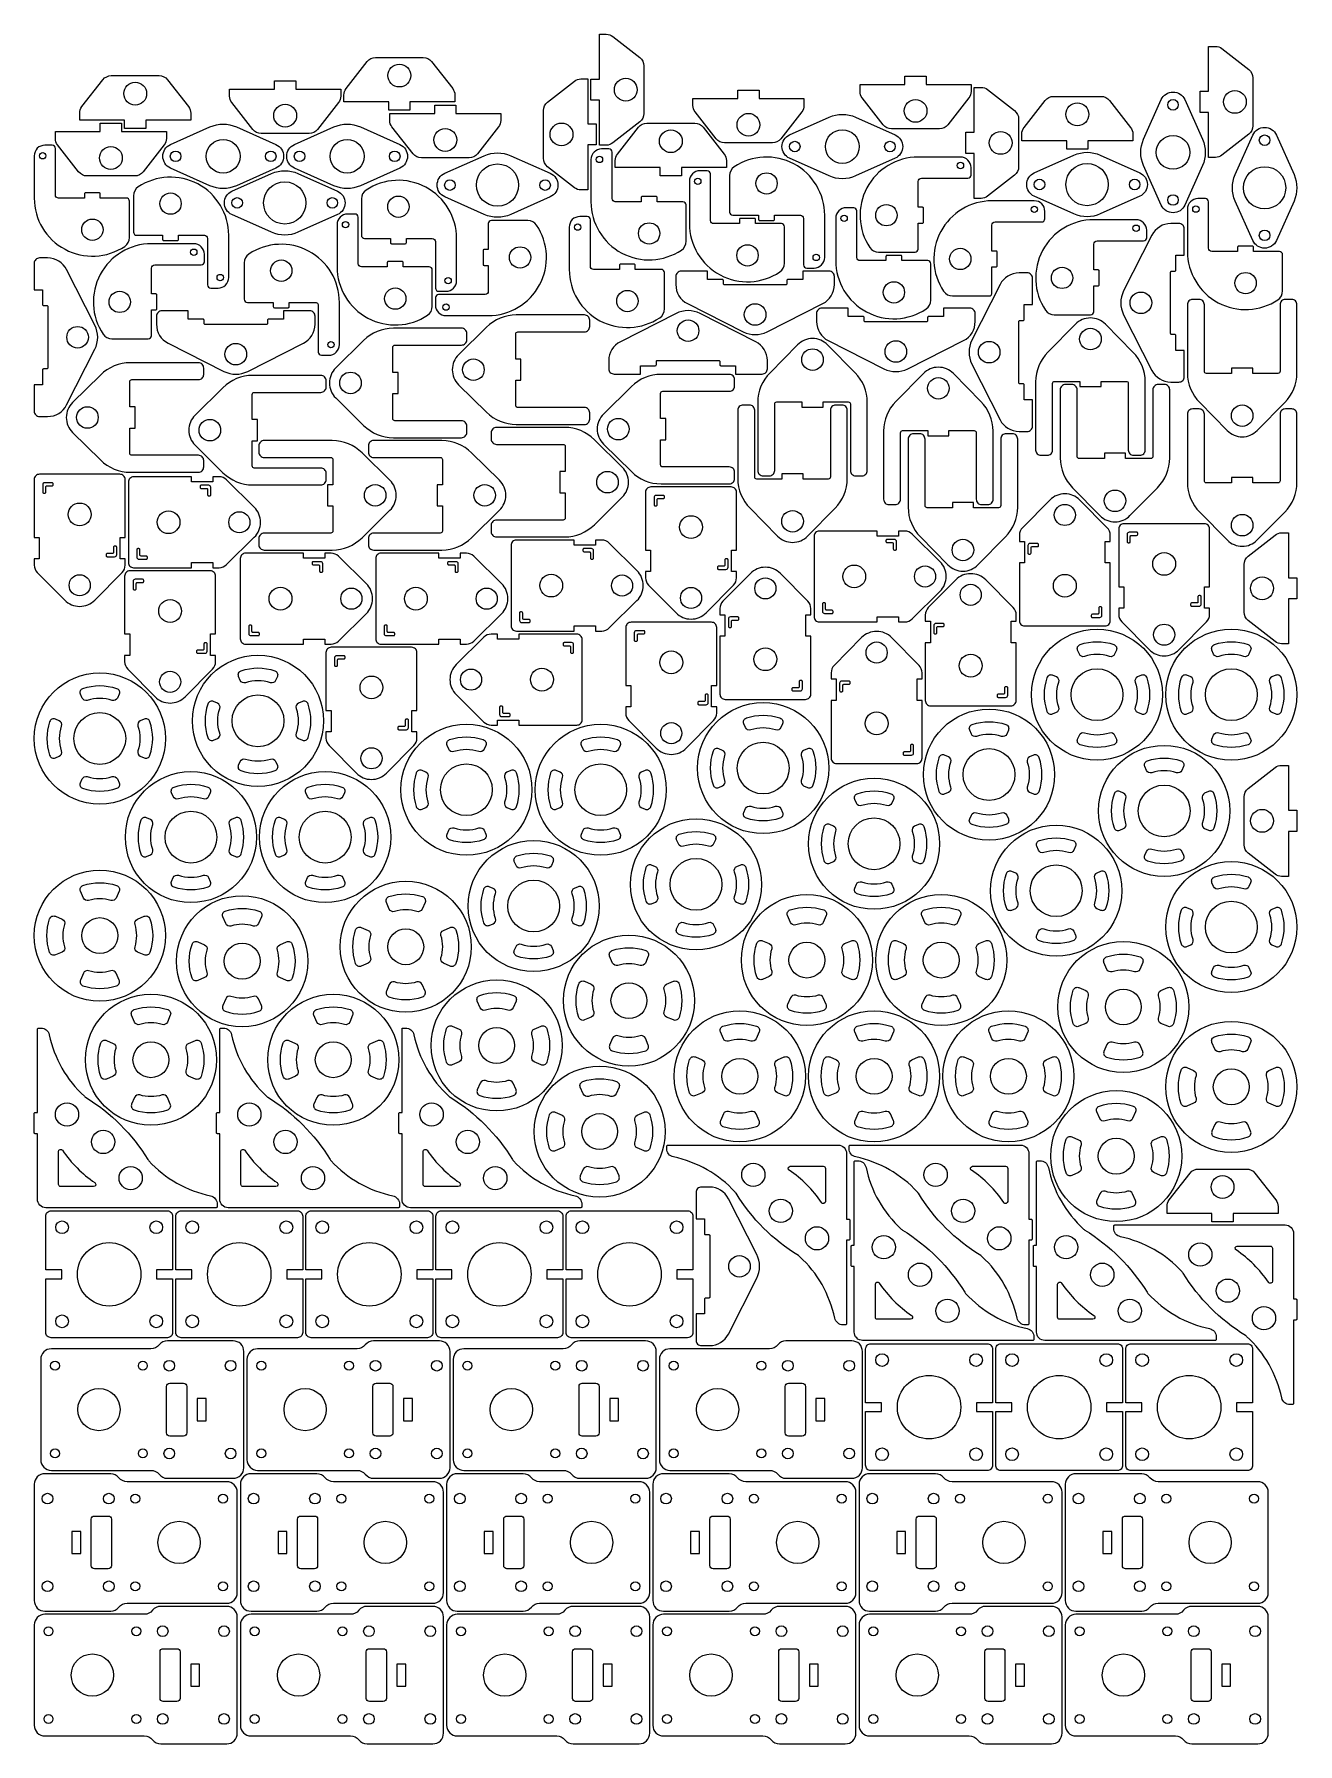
# Model space of a CAD drawing. Extents: x 6326 to 7521, y 12198 to 13815.
import ezdxf

# ---------------------------------------------------------------- set-up
doc = ezdxf.new("R2010")
doc.units = 0

# ---------------------------------------------------------------- blocks, each defined once
blk = doc.blocks.new('Part', base_point=(-137, -65))
at = {"layer": '1'}
for points in [[(55, 47.5, 0.414214), (45, 57.5), (-49.1, 57.5, -0.227735), (-56.9, 61.2, 0.227735), (-64.7, 65), (-127, 65, 0.414214), (-137, 55), (-137, -55, 0.414214), (-127, -65), (-64.7, -65, 0.227735), (-56.9, -61.3, -0.227735), (-49.1, -57.5), (45, -57.5, 0.414214), (55, -47.5)], [(-64, 22), (-64, -22, -0.414214), (-67, -25), (-80, -25, -0.414214), (-83, -22), (-83, 22, -0.414214), (-80, 25), (-67, 25, -0.414214)]]:
    blk.add_lwpolyline(points, format="xyb", close=True, dxfattribs=at)
blk.add_lwpolyline([(-93, 10.5), (-101.4, 10.5), (-101.4, -10.5), (-93, -10.5)], close=True, dxfattribs=at)
for centre, radius in [((-124.5, 41.5), 5.05), ((-66.5, 41.5), 5.05), ((-41.5, 41.5), 4.25), ((41.5, 41.5), 4.25), ((0, 0), 20), ((-124.5, -41.5), 5.05), ((-66.5, -41.5), 5.05), ((-41.5, -41.5), 4.25), ((41.5, -41.5), 4.25)]:
    blk.add_circle(centre, radius, dxfattribs=at)
blk = doc.blocks.new('Part756909301', base_point=(-137, -65))
at = {"layer": '1'}
for points in [[(55, 47.5, 0.414214), (45, 57.5), (-49.1, 57.5, -0.227735), (-56.9, 61.2, 0.227735), (-64.7, 65), (-127, 65, 0.414214), (-137, 55), (-137, -55, 0.414214), (-127, -65), (-64.7, -65, 0.227735), (-56.9, -61.3, -0.227735), (-49.1, -57.5), (45, -57.5, 0.414214), (55, -47.5)], [(-64, 22), (-64, -22, -0.414214), (-67, -25), (-80, -25, -0.414214), (-83, -22), (-83, 22, -0.414214), (-80, 25), (-67, 25, -0.414214)]]:
    blk.add_lwpolyline(points, format="xyb", close=True, dxfattribs=at)
blk.add_lwpolyline([(-93, 10.5), (-101.4, 10.5), (-101.4, -10.5), (-93, -10.5)], close=True, dxfattribs=at)
for centre, radius in [((-124.5, 41.5), 5.05), ((-66.5, 41.5), 5.05), ((-41.5, 41.5), 4.25), ((41.5, 41.5), 4.25), ((0, 0), 20), ((-124.5, -41.5), 5.05), ((-66.5, -41.5), 5.05), ((-41.5, -41.5), 4.25), ((41.5, -41.5), 4.25)]:
    blk.add_circle(centre, radius, dxfattribs=at)
blk = doc.blocks.new('Part1842228939', base_point=(-137, -65))
at = {"layer": '1'}
for points in [[(55, 47.5, 0.414214), (45, 57.5), (-49.1, 57.5, -0.227735), (-56.9, 61.2, 0.227735), (-64.7, 65), (-127, 65, 0.414214), (-137, 55), (-137, -55, 0.414214), (-127, -65), (-64.7, -65, 0.227735), (-56.9, -61.3, -0.227735), (-49.1, -57.5), (45, -57.5, 0.414214), (55, -47.5)], [(-64, 22), (-64, -22, -0.414214), (-67, -25), (-80, -25, -0.414214), (-83, -22), (-83, 22, -0.414214), (-80, 25), (-67, 25, -0.414214)]]:
    blk.add_lwpolyline(points, format="xyb", close=True, dxfattribs=at)
blk.add_lwpolyline([(-93, 10.5), (-101.4, 10.5), (-101.4, -10.5), (-93, -10.5)], close=True, dxfattribs=at)
for centre, radius in [((-124.5, 41.5), 5.05), ((-66.5, 41.5), 5.05), ((-41.5, 41.5), 4.25), ((41.5, 41.5), 4.25), ((0, 0), 20), ((-124.5, -41.5), 5.05), ((-66.5, -41.5), 5.05), ((-41.5, -41.5), 4.25), ((41.5, -41.5), 4.25)]:
    blk.add_circle(centre, radius, dxfattribs=at)
blk = doc.blocks.new('Part1267210747', base_point=(-137, -65))
at = {"layer": '1'}
for points in [[(55, 47.5, 0.414214), (45, 57.5), (-49.1, 57.5, -0.227735), (-56.9, 61.2, 0.227735), (-64.7, 65), (-127, 65, 0.414214), (-137, 55), (-137, -55, 0.414214), (-127, -65), (-64.7, -65, 0.227735), (-56.9, -61.3, -0.227735), (-49.1, -57.5), (45, -57.5, 0.414214), (55, -47.5)], [(-64, 22), (-64, -22, -0.414214), (-67, -25), (-80, -25, -0.414214), (-83, -22), (-83, 22, -0.414214), (-80, 25), (-67, 25, -0.414214)]]:
    blk.add_lwpolyline(points, format="xyb", close=True, dxfattribs=at)
blk.add_lwpolyline([(-93, 10.5), (-101.4, 10.5), (-101.4, -10.5), (-93, -10.5)], close=True, dxfattribs=at)
for centre, radius in [((-124.5, 41.5), 5.05), ((-66.5, 41.5), 5.05), ((-41.5, 41.5), 4.25), ((41.5, 41.5), 4.25), ((0, 0), 20), ((-124.5, -41.5), 5.05), ((-66.5, -41.5), 5.05), ((-41.5, -41.5), 4.25), ((41.5, -41.5), 4.25)]:
    blk.add_circle(centre, radius, dxfattribs=at)
blk = doc.blocks.new('Part1525855214', base_point=(-137, -65))
at = {"layer": '1'}
for points in [[(55, 47.5, 0.414214), (45, 57.5), (-49.1, 57.5, -0.227735), (-56.9, 61.2, 0.227735), (-64.7, 65), (-127, 65, 0.414214), (-137, 55), (-137, -55, 0.414214), (-127, -65), (-64.7, -65, 0.227735), (-56.9, -61.3, -0.227735), (-49.1, -57.5), (45, -57.5, 0.414214), (55, -47.5)], [(-64, 22), (-64, -22, -0.414214), (-67, -25), (-80, -25, -0.414214), (-83, -22), (-83, 22, -0.414214), (-80, 25), (-67, 25, -0.414214)]]:
    blk.add_lwpolyline(points, format="xyb", close=True, dxfattribs=at)
blk.add_lwpolyline([(-93, 10.5), (-101.4, 10.5), (-101.4, -10.5), (-93, -10.5)], close=True, dxfattribs=at)
for centre, radius in [((-124.5, 41.5), 5.05), ((-66.5, 41.5), 5.05), ((-41.5, 41.5), 4.25), ((41.5, 41.5), 4.25), ((0, 0), 20), ((-124.5, -41.5), 5.05), ((-66.5, -41.5), 5.05), ((-41.5, -41.5), 4.25), ((41.5, -41.5), 4.25)]:
    blk.add_circle(centre, radius, dxfattribs=at)
blk = doc.blocks.new('Part50118571', base_point=(-137, -65))
at = {"layer": '1'}
for points in [[(55, 47.5, 0.414214), (45, 57.5), (-49.1, 57.5, -0.227735), (-56.9, 61.2, 0.227735), (-64.7, 65), (-127, 65, 0.414214), (-137, 55), (-137, -55, 0.414214), (-127, -65), (-64.7, -65, 0.227735), (-56.9, -61.3, -0.227735), (-49.1, -57.5), (45, -57.5, 0.414214), (55, -47.5)], [(-64, 22), (-64, -22, -0.414214), (-67, -25), (-80, -25, -0.414214), (-83, -22), (-83, 22, -0.414214), (-80, 25), (-67, 25, -0.414214)]]:
    blk.add_lwpolyline(points, format="xyb", close=True, dxfattribs=at)
blk.add_lwpolyline([(-93, 10.5), (-101.4, 10.5), (-101.4, -10.5), (-93, -10.5)], close=True, dxfattribs=at)
for centre, radius in [((-124.5, 41.5), 5.05), ((-66.5, 41.5), 5.05), ((-41.5, 41.5), 4.25), ((41.5, 41.5), 4.25), ((0, 0), 20), ((-124.5, -41.5), 5.05), ((-66.5, -41.5), 5.05), ((-41.5, -41.5), 4.25), ((41.5, -41.5), 4.25)]:
    blk.add_circle(centre, radius, dxfattribs=at)
blk = doc.blocks.new('Part401081384', base_point=(-137, -65))
at = {"layer": '1'}
for points in [[(55, 47.5, 0.414214), (45, 57.5), (-49.1, 57.5, -0.227735), (-56.9, 61.2, 0.227735), (-64.7, 65), (-127, 65, 0.414214), (-137, 55), (-137, -55, 0.414214), (-127, -65), (-64.7, -65, 0.227735), (-56.9, -61.3, -0.227735), (-49.1, -57.5), (45, -57.5, 0.414214), (55, -47.5)], [(-64, 22), (-64, -22, -0.414214), (-67, -25), (-80, -25, -0.414214), (-83, -22), (-83, 22, -0.414214), (-80, 25), (-67, 25, -0.414214)]]:
    blk.add_lwpolyline(points, format="xyb", close=True, dxfattribs=at)
blk.add_lwpolyline([(-93, 10.5), (-101.4, 10.5), (-101.4, -10.5), (-93, -10.5)], close=True, dxfattribs=at)
for centre, radius in [((-124.5, 41.5), 5.05), ((-66.5, 41.5), 5.05), ((-41.5, 41.5), 4.25), ((41.5, 41.5), 4.25), ((0, 0), 20), ((-124.5, -41.5), 5.05), ((-66.5, -41.5), 5.05), ((-41.5, -41.5), 4.25), ((41.5, -41.5), 4.25)]:
    blk.add_circle(centre, radius, dxfattribs=at)
blk = doc.blocks.new('Part400397319', base_point=(-137, -65))
at = {"layer": '1'}
for points in [[(55, 47.5, 0.414214), (45, 57.5), (-49.1, 57.5, -0.227735), (-56.9, 61.2, 0.227735), (-64.7, 65), (-127, 65, 0.414214), (-137, 55), (-137, -55, 0.414214), (-127, -65), (-64.7, -65, 0.227735), (-56.9, -61.3, -0.227735), (-49.1, -57.5), (45, -57.5, 0.414214), (55, -47.5)], [(-64, 22), (-64, -22, -0.414214), (-67, -25), (-80, -25, -0.414214), (-83, -22), (-83, 22, -0.414214), (-80, 25), (-67, 25, -0.414214)]]:
    blk.add_lwpolyline(points, format="xyb", close=True, dxfattribs=at)
blk.add_lwpolyline([(-93, 10.5), (-101.4, 10.5), (-101.4, -10.5), (-93, -10.5)], close=True, dxfattribs=at)
for centre, radius in [((-124.5, 41.5), 5.05), ((-66.5, 41.5), 5.05), ((-41.5, 41.5), 4.25), ((41.5, 41.5), 4.25), ((0, 0), 20), ((-124.5, -41.5), 5.05), ((-66.5, -41.5), 5.05), ((-41.5, -41.5), 4.25), ((41.5, -41.5), 4.25)]:
    blk.add_circle(centre, radius, dxfattribs=at)
blk = doc.blocks.new('Part258274817', base_point=(-137, -65))
at = {"layer": '1'}
for points in [[(55, 47.5, 0.414214), (45, 57.5), (-49.1, 57.5, -0.227735), (-56.9, 61.2, 0.227735), (-64.7, 65), (-127, 65, 0.414214), (-137, 55), (-137, -55, 0.414214), (-127, -65), (-64.7, -65, 0.227735), (-56.9, -61.3, -0.227735), (-49.1, -57.5), (45, -57.5, 0.414214), (55, -47.5)], [(-64, 22), (-64, -22, -0.414214), (-67, -25), (-80, -25, -0.414214), (-83, -22), (-83, 22, -0.414214), (-80, 25), (-67, 25, -0.414214)]]:
    blk.add_lwpolyline(points, format="xyb", close=True, dxfattribs=at)
blk.add_lwpolyline([(-93, 10.5), (-101.4, 10.5), (-101.4, -10.5), (-93, -10.5)], close=True, dxfattribs=at)
for centre, radius in [((-124.5, 41.5), 5.05), ((-66.5, 41.5), 5.05), ((-41.5, 41.5), 4.25), ((41.5, 41.5), 4.25), ((0, 0), 20), ((-124.5, -41.5), 5.05), ((-66.5, -41.5), 5.05), ((-41.5, -41.5), 4.25), ((41.5, -41.5), 4.25)]:
    blk.add_circle(centre, radius, dxfattribs=at)
blk = doc.blocks.new('Part1486399180', base_point=(-137, -65))
at = {"layer": '1'}
for points in [[(55, 47.5, 0.414214), (45, 57.5), (-49.1, 57.5, -0.227735), (-56.9, 61.2, 0.227735), (-64.7, 65), (-127, 65, 0.414214), (-137, 55), (-137, -55, 0.414214), (-127, -65), (-64.7, -65, 0.227735), (-56.9, -61.3, -0.227735), (-49.1, -57.5), (45, -57.5, 0.414214), (55, -47.5)], [(-64, 22), (-64, -22, -0.414214), (-67, -25), (-80, -25, -0.414214), (-83, -22), (-83, 22, -0.414214), (-80, 25), (-67, 25, -0.414214)]]:
    blk.add_lwpolyline(points, format="xyb", close=True, dxfattribs=at)
blk.add_lwpolyline([(-93, 10.5), (-101.4, 10.5), (-101.4, -10.5), (-93, -10.5)], close=True, dxfattribs=at)
for centre, radius in [((-124.5, 41.5), 5.05), ((-66.5, 41.5), 5.05), ((-41.5, 41.5), 4.25), ((41.5, 41.5), 4.25), ((0, 0), 20), ((-124.5, -41.5), 5.05), ((-66.5, -41.5), 5.05), ((-41.5, -41.5), 4.25), ((41.5, -41.5), 4.25)]:
    blk.add_circle(centre, radius, dxfattribs=at)
blk = doc.blocks.new('Part1901020609', base_point=(-137, -65))
at = {"layer": '1'}
for points in [[(55, 47.5, 0.414214), (45, 57.5), (-49.1, 57.5, -0.227735), (-56.9, 61.2, 0.227735), (-64.7, 65), (-127, 65, 0.414214), (-137, 55), (-137, -55, 0.414214), (-127, -65), (-64.7, -65, 0.227735), (-56.9, -61.3, -0.227735), (-49.1, -57.5), (45, -57.5, 0.414214), (55, -47.5)], [(-64, 22), (-64, -22, -0.414214), (-67, -25), (-80, -25, -0.414214), (-83, -22), (-83, 22, -0.414214), (-80, 25), (-67, 25, -0.414214)]]:
    blk.add_lwpolyline(points, format="xyb", close=True, dxfattribs=at)
blk.add_lwpolyline([(-93, 10.5), (-101.4, 10.5), (-101.4, -10.5), (-93, -10.5)], close=True, dxfattribs=at)
for centre, radius in [((-124.5, 41.5), 5.05), ((-66.5, 41.5), 5.05), ((-41.5, 41.5), 4.25), ((41.5, 41.5), 4.25), ((0, 0), 20), ((-124.5, -41.5), 5.05), ((-66.5, -41.5), 5.05), ((-41.5, -41.5), 4.25), ((41.5, -41.5), 4.25)]:
    blk.add_circle(centre, radius, dxfattribs=at)
blk = doc.blocks.new('Part991964249', base_point=(-137, -65))
at = {"layer": '1'}
for points in [[(55, 47.5, 0.414214), (45, 57.5), (-49.1, 57.5, -0.227735), (-56.9, 61.2, 0.227735), (-64.7, 65), (-127, 65, 0.414214), (-137, 55), (-137, -55, 0.414214), (-127, -65), (-64.7, -65, 0.227735), (-56.9, -61.3, -0.227735), (-49.1, -57.5), (45, -57.5, 0.414214), (55, -47.5)], [(-64, 22), (-64, -22, -0.414214), (-67, -25), (-80, -25, -0.414214), (-83, -22), (-83, 22, -0.414214), (-80, 25), (-67, 25, -0.414214)]]:
    blk.add_lwpolyline(points, format="xyb", close=True, dxfattribs=at)
blk.add_lwpolyline([(-93, 10.5), (-101.4, 10.5), (-101.4, -10.5), (-93, -10.5)], close=True, dxfattribs=at)
for centre, radius in [((-124.5, 41.5), 5.05), ((-66.5, 41.5), 5.05), ((-41.5, 41.5), 4.25), ((41.5, 41.5), 4.25), ((0, 0), 20), ((-124.5, -41.5), 5.05), ((-66.5, -41.5), 5.05), ((-41.5, -41.5), 4.25), ((41.5, -41.5), 4.25)]:
    blk.add_circle(centre, radius, dxfattribs=at)
blk = doc.blocks.new('Part2129721034', base_point=(-137, -65))
at = {"layer": '1'}
for points in [[(55, 47.5, 0.414214), (45, 57.5), (-49.1, 57.5, -0.227735), (-56.9, 61.2, 0.227735), (-64.7, 65), (-127, 65, 0.414214), (-137, 55), (-137, -55, 0.414214), (-127, -65), (-64.7, -65, 0.227735), (-56.9, -61.3, -0.227735), (-49.1, -57.5), (45, -57.5, 0.414214), (55, -47.5)], [(-64, 22), (-64, -22, -0.414214), (-67, -25), (-80, -25, -0.414214), (-83, -22), (-83, 22, -0.414214), (-80, 25), (-67, 25, -0.414214)]]:
    blk.add_lwpolyline(points, format="xyb", close=True, dxfattribs=at)
blk.add_lwpolyline([(-93, 10.5), (-101.4, 10.5), (-101.4, -10.5), (-93, -10.5)], close=True, dxfattribs=at)
for centre, radius in [((-124.5, 41.5), 5.05), ((-66.5, 41.5), 5.05), ((-41.5, 41.5), 4.25), ((41.5, 41.5), 4.25), ((0, 0), 20), ((-124.5, -41.5), 5.05), ((-66.5, -41.5), 5.05), ((-41.5, -41.5), 4.25), ((41.5, -41.5), 4.25)]:
    blk.add_circle(centre, radius, dxfattribs=at)
blk = doc.blocks.new('Part1213038070', base_point=(-137, -65))
at = {"layer": '1'}
for points in [[(55, 47.5, 0.414214), (45, 57.5), (-49.1, 57.5, -0.227735), (-56.9, 61.2, 0.227735), (-64.7, 65), (-127, 65, 0.414214), (-137, 55), (-137, -55, 0.414214), (-127, -65), (-64.7, -65, 0.227735), (-56.9, -61.3, -0.227735), (-49.1, -57.5), (45, -57.5, 0.414214), (55, -47.5)], [(-64, 22), (-64, -22, -0.414214), (-67, -25), (-80, -25, -0.414214), (-83, -22), (-83, 22, -0.414214), (-80, 25), (-67, 25, -0.414214)]]:
    blk.add_lwpolyline(points, format="xyb", close=True, dxfattribs=at)
blk.add_lwpolyline([(-93, 10.5), (-101.4, 10.5), (-101.4, -10.5), (-93, -10.5)], close=True, dxfattribs=at)
for centre, radius in [((-124.5, 41.5), 5.05), ((-66.5, 41.5), 5.05), ((-41.5, 41.5), 4.25), ((41.5, 41.5), 4.25), ((0, 0), 20), ((-124.5, -41.5), 5.05), ((-66.5, -41.5), 5.05), ((-41.5, -41.5), 4.25), ((41.5, -41.5), 4.25)]:
    blk.add_circle(centre, radius, dxfattribs=at)
blk = doc.blocks.new('Part171119573', base_point=(-137, -65))
at = {"layer": '1'}
for points in [[(55, 47.5, 0.414214), (45, 57.5), (-49.1, 57.5, -0.227735), (-56.9, 61.2, 0.227735), (-64.7, 65), (-127, 65, 0.414214), (-137, 55), (-137, -55, 0.414214), (-127, -65), (-64.7, -65, 0.227735), (-56.9, -61.3, -0.227735), (-49.1, -57.5), (45, -57.5, 0.414214), (55, -47.5)], [(-64, 22), (-64, -22, -0.414214), (-67, -25), (-80, -25, -0.414214), (-83, -22), (-83, 22, -0.414214), (-80, 25), (-67, 25, -0.414214)]]:
    blk.add_lwpolyline(points, format="xyb", close=True, dxfattribs=at)
blk.add_lwpolyline([(-93, 10.5), (-101.4, 10.5), (-101.4, -10.5), (-93, -10.5)], close=True, dxfattribs=at)
for centre, radius in [((-124.5, 41.5), 5.05), ((-66.5, 41.5), 5.05), ((-41.5, 41.5), 4.25), ((41.5, 41.5), 4.25), ((0, 0), 20), ((-124.5, -41.5), 5.05), ((-66.5, -41.5), 5.05), ((-41.5, -41.5), 4.25), ((41.5, -41.5), 4.25)]:
    blk.add_circle(centre, radius, dxfattribs=at)
blk = doc.blocks.new('Part1474935597', base_point=(-137, -65))
at = {"layer": '1'}
for points in [[(55, 47.5, 0.414214), (45, 57.5), (-49.1, 57.5, -0.227735), (-56.9, 61.2, 0.227735), (-64.7, 65), (-127, 65, 0.414214), (-137, 55), (-137, -55, 0.414214), (-127, -65), (-64.7, -65, 0.227735), (-56.9, -61.3, -0.227735), (-49.1, -57.5), (45, -57.5, 0.414214), (55, -47.5)], [(-64, 22), (-64, -22, -0.414214), (-67, -25), (-80, -25, -0.414214), (-83, -22), (-83, 22, -0.414214), (-80, 25), (-67, 25, -0.414214)]]:
    blk.add_lwpolyline(points, format="xyb", close=True, dxfattribs=at)
blk.add_lwpolyline([(-93, 10.5), (-101.4, 10.5), (-101.4, -10.5), (-93, -10.5)], close=True, dxfattribs=at)
for centre, radius in [((-124.5, 41.5), 5.05), ((-66.5, 41.5), 5.05), ((-41.5, 41.5), 4.25), ((41.5, 41.5), 4.25), ((0, 0), 20), ((-124.5, -41.5), 5.05), ((-66.5, -41.5), 5.05), ((-41.5, -41.5), 4.25), ((41.5, -41.5), 4.25)]:
    blk.add_circle(centre, radius, dxfattribs=at)
blk = doc.blocks.new('Part159949288', base_point=(-60, -60))
at = {"layer": '1'}
blk.add_lwpolyline([(60, 55), (60, 4.15), (44.85, 4.15), (44.85, -4.15), (60, -4.15), (60, -55, -0.4142136), (55, -60), (-55, -60, -0.4142136), (-60, -55), (-60, -4.15), (-44.85, -4.15), (-44.85, 4.15), (-60, 4.15), (-60, 55, -0.4142136), (-55, 60), (55, 60, -0.4142136)], format="xyb", close=True, dxfattribs=at)
for centre, radius in [((-44.5, 44.5), 6), ((44.5, 44.5), 6), ((0, 0), 30), ((-44.5, -44.5), 6), ((44.5, -44.5), 6)]:
    blk.add_circle(centre, radius, dxfattribs=at)
blk = doc.blocks.new('Part2054114700', base_point=(-60, -60))
at = {"layer": '1'}
blk.add_lwpolyline([(60, 55), (60, 4.15), (44.85, 4.15), (44.85, -4.15), (60, -4.15), (60, -55, -0.4142136), (55, -60), (-55, -60, -0.4142136), (-60, -55), (-60, -4.15), (-44.85, -4.15), (-44.85, 4.15), (-60, 4.15), (-60, 55, -0.4142136), (-55, 60), (55, 60, -0.4142136)], format="xyb", close=True, dxfattribs=at)
for centre, radius in [((-44.5, 44.5), 6), ((44.5, 44.5), 6), ((0, 0), 30), ((-44.5, -44.5), 6), ((44.5, -44.5), 6)]:
    blk.add_circle(centre, radius, dxfattribs=at)
blk = doc.blocks.new('Part546666947', base_point=(-60, -60))
at = {"layer": '1'}
blk.add_lwpolyline([(60, 55), (60, 4.15), (44.85, 4.15), (44.85, -4.15), (60, -4.15), (60, -55, -0.4142136), (55, -60), (-55, -60, -0.4142136), (-60, -55), (-60, -4.15), (-44.85, -4.15), (-44.85, 4.15), (-60, 4.15), (-60, 55, -0.4142136), (-55, 60), (55, 60, -0.4142136)], format="xyb", close=True, dxfattribs=at)
for centre, radius in [((-44.5, 44.5), 6), ((44.5, 44.5), 6), ((0, 0), 30), ((-44.5, -44.5), 6), ((44.5, -44.5), 6)]:
    blk.add_circle(centre, radius, dxfattribs=at)
blk = doc.blocks.new('Part1124049284', base_point=(0, -170))
at = {"layer": '1'}
for points in [[(170, -1), (170, -3.3, -0.354321), (163.7, -11.2, 0.156244), (105.4, -44.4, 0.047519), (104.5, -45.6, -0.117141), (45.6, -104.5, 0.047519), (44.4, -105.4, 0.156244), (11.2, -163.7, -0.354321), (3.3, -170), (1, -170, -0.414214), (0, -169), (0, -8, -0.414214), (8, 0), (70, 0), (70, 2, -0.414214), (71, 3), (89, 3, -0.414214), (90, 2), (90, 0), (169, 0, -0.414214)], [(54.3, -23.7, 0.093715), (23.7, -54.3, -0.737989), (20, -53.2), (20, -22, -0.414214), (22, -20), (53.2, -20, -0.737989)]]:
    blk.add_lwpolyline(points, format="xyb", close=True, dxfattribs=at)
for centre in [(88.2, -28), (62.2, -62.2), (28, -88.2)]:
    blk.add_circle(centre, 11, dxfattribs=at)
blk = doc.blocks.new('Part1571868671', base_point=(0, -170))
at = {"layer": '1'}
for points in [[(170, -1), (170, -3.3, -0.354321), (163.7, -11.2, 0.156244), (105.4, -44.4, 0.047519), (104.5, -45.6, -0.117141), (45.6, -104.5, 0.047519), (44.4, -105.4, 0.156244), (11.2, -163.7, -0.354321), (3.3, -170), (1, -170, -0.414214), (0, -169), (0, -8, -0.414214), (8, 0), (70, 0), (70, 2, -0.414214), (71, 3), (89, 3, -0.414214), (90, 2), (90, 0), (169, 0, -0.414214)], [(54.3, -23.7, 0.093715), (23.7, -54.3, -0.737989), (20, -53.2), (20, -22, -0.414214), (22, -20), (53.2, -20, -0.737989)]]:
    blk.add_lwpolyline(points, format="xyb", close=True, dxfattribs=at)
for centre in [(88.2, -28), (62.2, -62.2), (28, -88.2)]:
    blk.add_circle(centre, 11, dxfattribs=at)
blk = doc.blocks.new('Part1523094018', base_point=(0, -170))
at = {"layer": '1'}
for points in [[(170, -1), (170, -3.3, -0.354321), (163.7, -11.2, 0.156244), (105.4, -44.4, 0.047519), (104.5, -45.6, -0.117141), (45.6, -104.5, 0.047519), (44.4, -105.4, 0.156244), (11.2, -163.7, -0.354321), (3.3, -170), (1, -170, -0.414214), (0, -169), (0, -8, -0.414214), (8, 0), (70, 0), (70, 2, -0.414214), (71, 3), (89, 3, -0.414214), (90, 2), (90, 0), (169, 0, -0.414214)], [(54.3, -23.7, 0.093715), (23.7, -54.3, -0.737989), (20, -53.2), (20, -22, -0.414214), (22, -20), (53.2, -20, -0.737989)]]:
    blk.add_lwpolyline(points, format="xyb", close=True, dxfattribs=at)
for centre in [(88.2, -28), (62.2, -62.2), (28, -88.2)]:
    blk.add_circle(centre, 11, dxfattribs=at)
blk = doc.blocks.new('Part1382988696', base_point=(0, -170))
at = {"layer": '1'}
for points in [[(170, -1), (170, -3.3, -0.354321), (163.7, -11.2, 0.156244), (105.4, -44.4, 0.047519), (104.5, -45.6, -0.117141), (45.6, -104.5, 0.047519), (44.4, -105.4, 0.156244), (11.2, -163.7, -0.354321), (3.3, -170), (1, -170, -0.414214), (0, -169), (0, -8, -0.414214), (8, 0), (70, 0), (70, 2, -0.414214), (71, 3), (89, 3, -0.414214), (90, 2), (90, 0), (169, 0, -0.414214)], [(54.3, -23.7, 0.093715), (23.7, -54.3, -0.737989), (20, -53.2), (20, -22, -0.414214), (22, -20), (53.2, -20, -0.737989)]]:
    blk.add_lwpolyline(points, format="xyb", close=True, dxfattribs=at)
for centre in [(88.2, -28), (62.2, -62.2), (28, -88.2)]:
    blk.add_circle(centre, 11, dxfattribs=at)
blk = doc.blocks.new('Part2142507007', base_point=(0, -170))
at = {"layer": '1'}
for points in [[(170, -1), (170, -3.3, -0.354321), (163.7, -11.2, 0.156244), (105.4, -44.4, 0.047519), (104.5, -45.6, -0.117141), (45.6, -104.5, 0.047519), (44.4, -105.4, 0.156244), (11.2, -163.7, -0.354321), (3.3, -170), (1, -170, -0.414214), (0, -169), (0, -8, -0.414214), (8, 0), (70, 0), (70, 2, -0.414214), (71, 3), (89, 3, -0.414214), (90, 2), (90, 0), (169, 0, -0.414214)], [(54.3, -23.7, 0.093715), (23.7, -54.3, -0.737989), (20, -53.2), (20, -22, -0.414214), (22, -20), (53.2, -20, -0.737989)]]:
    blk.add_lwpolyline(points, format="xyb", close=True, dxfattribs=at)
for centre in [(88.2, -28), (62.2, -62.2), (28, -88.2)]:
    blk.add_circle(centre, 11, dxfattribs=at)
blk = doc.blocks.new('Part2045810816', base_point=(-75, 0))
at = {"layer": '1'}
blk.add_lwpolyline([(75, 12.7, 0.282556), (64, 30.6), (11.3, 57.3, 0.239048), (-11.3, 57.3), (-64, 30.6, 0.282556), (-75, 12.7), (-75, 5, 0.414214), (-70, 0), (-45, 0), (-45, 7.9), (-31, 7.9, 0.414214), (-30, 8.9), (-30, 11.9, -0.414214), (-29, 12.9), (29, 12.9, -0.414214), (30, 11.9), (30, 8.9, 0.414214), (31, 7.9), (45, 7.9), (45, 0), (70, 0, 0.414214), (75, 5)], format="xyb", close=True, dxfattribs=at)
blk.add_circle((0, 41), 10.2, dxfattribs=at)
blk = doc.blocks.new('Part286706458', base_point=(-60, -60))
at = {"layer": '1'}
blk.add_lwpolyline([(60, 55), (60, 4.15), (44.85, 4.15), (44.85, -4.15), (60, -4.15), (60, -55, -0.4142136), (55, -60), (-55, -60, -0.4142136), (-60, -55), (-60, -4.15), (-44.85, -4.15), (-44.85, 4.15), (-60, 4.15), (-60, 55, -0.4142136), (-55, 60), (55, 60, -0.4142136)], format="xyb", close=True, dxfattribs=at)
for centre, radius in [((-44.5, 44.5), 6), ((44.5, 44.5), 6), ((0, 0), 30), ((-44.5, -44.5), 6), ((44.5, -44.5), 6)]:
    blk.add_circle(centre, radius, dxfattribs=at)
blk = doc.blocks.new('Part1536144337', base_point=(-60, -60))
at = {"layer": '1'}
blk.add_lwpolyline([(60, 55), (60, 4.15), (44.85, 4.15), (44.85, -4.15), (60, -4.15), (60, -55, -0.4142136), (55, -60), (-55, -60, -0.4142136), (-60, -55), (-60, -4.15), (-44.85, -4.15), (-44.85, 4.15), (-60, 4.15), (-60, 55, -0.4142136), (-55, 60), (55, 60, -0.4142136)], format="xyb", close=True, dxfattribs=at)
for centre, radius in [((-44.5, 44.5), 6), ((44.5, 44.5), 6), ((0, 0), 30), ((-44.5, -44.5), 6), ((44.5, -44.5), 6)]:
    blk.add_circle(centre, radius, dxfattribs=at)
blk = doc.blocks.new('Part859503299', base_point=(-60, -60))
at = {"layer": '1'}
blk.add_lwpolyline([(60, 55), (60, 4.15), (44.85, 4.15), (44.85, -4.15), (60, -4.15), (60, -55, -0.4142136), (55, -60), (-55, -60, -0.4142136), (-60, -55), (-60, -4.15), (-44.85, -4.15), (-44.85, 4.15), (-60, 4.15), (-60, 55, -0.4142136), (-55, 60), (55, 60, -0.4142136)], format="xyb", close=True, dxfattribs=at)
for centre, radius in [((-44.5, 44.5), 6), ((44.5, 44.5), 6), ((0, 0), 30), ((-44.5, -44.5), 6), ((44.5, -44.5), 6)]:
    blk.add_circle(centre, radius, dxfattribs=at)
blk = doc.blocks.new('Part1744291366', base_point=(-60, -60))
at = {"layer": '1'}
blk.add_lwpolyline([(60, 55), (60, 4.15), (44.85, 4.15), (44.85, -4.15), (60, -4.15), (60, -55, -0.4142136), (55, -60), (-55, -60, -0.4142136), (-60, -55), (-60, -4.15), (-44.85, -4.15), (-44.85, 4.15), (-60, 4.15), (-60, 55, -0.4142136), (-55, 60), (55, 60, -0.4142136)], format="xyb", close=True, dxfattribs=at)
for centre, radius in [((-44.5, 44.5), 6), ((44.5, 44.5), 6), ((0, 0), 30), ((-44.5, -44.5), 6), ((44.5, -44.5), 6)]:
    blk.add_circle(centre, radius, dxfattribs=at)
blk = doc.blocks.new('Part601125076', base_point=(-60, -60))
at = {"layer": '1'}
blk.add_lwpolyline([(60, 55), (60, 4.15), (44.85, 4.15), (44.85, -4.15), (60, -4.15), (60, -55, -0.4142136), (55, -60), (-55, -60, -0.4142136), (-60, -55), (-60, -4.15), (-44.85, -4.15), (-44.85, 4.15), (-60, 4.15), (-60, 55, -0.4142136), (-55, 60), (55, 60, -0.4142136)], format="xyb", close=True, dxfattribs=at)
for centre, radius in [((-44.5, 44.5), 6), ((44.5, 44.5), 6), ((0, 0), 30), ((-44.5, -44.5), 6), ((44.5, -44.5), 6)]:
    blk.add_circle(centre, radius, dxfattribs=at)
blk = doc.blocks.new('Part714622448', base_point=(-52.5, -28.9))
at = {"layer": '1'}
blk.add_lwpolyline([(52.5, -14.4), (52.5, -21), (10, -21), (10, -28.9), (-10, -28.9), (-10, -21), (-52.5, -21), (-52.5, -14.4, -0.167337), (-50.4, -8.3), (-30.5, 17.2, -0.230874), (-22.6, 21), (22.6, 21, -0.230874), (30.5, 17.2), (50.4, -8.3, -0.167337)], format="xyb", close=True, dxfattribs=at)
blk.add_circle((0, 4), 10.8, dxfattribs=at)
blk = doc.blocks.new('Part2084574624', base_point=(-62, -62))
at = {"layer": '1'}
for points in [[(18.3, 42), (15.5, 35.6, -0.384431), (10.6, 33.3, 0.155624), (-10.6, 33.3, -0.384431), (-15.5, 35.6), (-18.3, 42, -0.439951), (-15.9, 47.4, -0.163663), (15.9, 47.4, -0.439951)], [(-33.3, 10.6, 0.155624), (-33.3, -10.6, -0.384431), (-35.6, -15.5), (-42, -18.3, -0.439951), (-47.4, -15.9, -0.163663), (-47.4, 15.9, -0.439951), (-42, 18.3), (-35.6, 15.5, -0.384431)], [(47.4, 15.9, -0.163663), (47.4, -15.9, -0.439951), (42, -18.3), (35.6, -15.5, -0.384431), (33.3, -10.6, 0.155624), (33.3, 10.6, -0.384431), (35.6, 15.5), (42, 18.3, -0.439951)], [(18.3, -42), (15.5, -35.6, 0.384431), (10.6, -33.3, -0.155624), (-10.6, -33.3, 0.384431), (-15.5, -35.6), (-18.3, -42, 0.439951), (-15.9, -47.4, 0.163663), (15.9, -47.4, 0.439951)]]:
    blk.add_lwpolyline(points, format="xyb", close=True, dxfattribs=at)
for radius in [62, 17]:
    blk.add_circle((0, 0), radius, dxfattribs=at)
blk = doc.blocks.new('Part762277925', base_point=(-62, -62))
at = {"layer": '1'}
for points in [[(18.3, 42), (15.5, 35.6, -0.384431), (10.6, 33.3, 0.155624), (-10.6, 33.3, -0.384431), (-15.5, 35.6), (-18.3, 42, -0.439951), (-15.9, 47.4, -0.163663), (15.9, 47.4, -0.439951)], [(-33.3, 10.6, 0.155624), (-33.3, -10.6, -0.384431), (-35.6, -15.5), (-42, -18.3, -0.439951), (-47.4, -15.9, -0.163663), (-47.4, 15.9, -0.439951), (-42, 18.3), (-35.6, 15.5, -0.384431)], [(47.4, 15.9, -0.163663), (47.4, -15.9, -0.439951), (42, -18.3), (35.6, -15.5, -0.384431), (33.3, -10.6, 0.155624), (33.3, 10.6, -0.384431), (35.6, 15.5), (42, 18.3, -0.439951)], [(18.3, -42), (15.5, -35.6, 0.384431), (10.6, -33.3, -0.155624), (-10.6, -33.3, 0.384431), (-15.5, -35.6), (-18.3, -42, 0.439951), (-15.9, -47.4, 0.163663), (15.9, -47.4, 0.439951)]]:
    blk.add_lwpolyline(points, format="xyb", close=True, dxfattribs=at)
for radius in [62, 17]:
    blk.add_circle((0, 0), radius, dxfattribs=at)
blk = doc.blocks.new('Part1183458693', base_point=(0, -170))
at = {"layer": '1'}
for points in [[(170, -1), (170, -3.3, -0.354321), (163.7, -11.2, 0.156244), (105.4, -44.4, 0.047519), (104.5, -45.6, -0.117141), (45.6, -104.5, 0.047519), (44.4, -105.4, 0.156244), (11.2, -163.7, -0.354321), (3.3, -170), (1, -170, -0.414214), (0, -169), (0, -8, -0.414214), (8, 0), (70, 0), (70, 2, -0.414214), (71, 3), (89, 3, -0.414214), (90, 2), (90, 0), (169, 0, -0.414214)], [(54.3, -23.7, 0.093715), (23.7, -54.3, -0.737989), (20, -53.2), (20, -22, -0.414214), (22, -20), (53.2, -20, -0.737989)]]:
    blk.add_lwpolyline(points, format="xyb", close=True, dxfattribs=at)
for centre in [(88.2, -28), (62.2, -62.2), (28, -88.2)]:
    blk.add_circle(centre, 11, dxfattribs=at)
blk = doc.blocks.new('Part1335491661', base_point=(0, -170))
at = {"layer": '1'}
for points in [[(170, -1), (170, -3.3, -0.354321), (163.7, -11.2, 0.156244), (105.4, -44.4, 0.047519), (104.5, -45.6, -0.117141), (45.6, -104.5, 0.047519), (44.4, -105.4, 0.156244), (11.2, -163.7, -0.354321), (3.3, -170), (1, -170, -0.414214), (0, -169), (0, -8, -0.414214), (8, 0), (70, 0), (70, 2, -0.414214), (71, 3), (89, 3, -0.414214), (90, 2), (90, 0), (169, 0, -0.414214)], [(54.3, -23.7, 0.093715), (23.7, -54.3, -0.737989), (20, -53.2), (20, -22, -0.414214), (22, -20), (53.2, -20, -0.737989)]]:
    blk.add_lwpolyline(points, format="xyb", close=True, dxfattribs=at)
for centre in [(88.2, -28), (62.2, -62.2), (28, -88.2)]:
    blk.add_circle(centre, 11, dxfattribs=at)
blk = doc.blocks.new('Part1498179086', base_point=(0, -170))
at = {"layer": '1'}
for points in [[(170, -1), (170, -3.3, -0.354321), (163.7, -11.2, 0.156244), (105.4, -44.4, 0.047519), (104.5, -45.6, -0.117141), (45.6, -104.5, 0.047519), (44.4, -105.4, 0.156244), (11.2, -163.7, -0.354321), (3.3, -170), (1, -170, -0.414214), (0, -169), (0, -8, -0.414214), (8, 0), (70, 0), (70, 2, -0.414214), (71, 3), (89, 3, -0.414214), (90, 2), (90, 0), (169, 0, -0.414214)], [(54.3, -23.7, 0.093715), (23.7, -54.3, -0.737989), (20, -53.2), (20, -22, -0.414214), (22, -20), (53.2, -20, -0.737989)]]:
    blk.add_lwpolyline(points, format="xyb", close=True, dxfattribs=at)
for centre in [(88.2, -28), (62.2, -62.2), (28, -88.2)]:
    blk.add_circle(centre, 11, dxfattribs=at)
blk = doc.blocks.new('Part416800073', base_point=(-62, -62))
at = {"layer": '1'}
for points in [[(18.3, 42), (15.5, 35.6, -0.384431), (10.6, 33.3, 0.155624), (-10.6, 33.3, -0.384431), (-15.5, 35.6), (-18.3, 42, -0.439951), (-15.9, 47.4, -0.163663), (15.9, 47.4, -0.439951)], [(-33.3, 10.6, 0.155624), (-33.3, -10.6, -0.384431), (-35.6, -15.5), (-42, -18.3, -0.439951), (-47.4, -15.9, -0.163663), (-47.4, 15.9, -0.439951), (-42, 18.3), (-35.6, 15.5, -0.384431)], [(47.4, 15.9, -0.163663), (47.4, -15.9, -0.439951), (42, -18.3), (35.6, -15.5, -0.384431), (33.3, -10.6, 0.155624), (33.3, 10.6, -0.384431), (35.6, 15.5), (42, 18.3, -0.439951)], [(18.3, -42), (15.5, -35.6, 0.384431), (10.6, -33.3, -0.155624), (-10.6, -33.3, 0.384431), (-15.5, -35.6), (-18.3, -42, 0.439951), (-15.9, -47.4, 0.163663), (15.9, -47.4, 0.439951)]]:
    blk.add_lwpolyline(points, format="xyb", close=True, dxfattribs=at)
for radius in [62, 17]:
    blk.add_circle((0, 0), radius, dxfattribs=at)
blk = doc.blocks.new('Part77691506', base_point=(-62, -62))
at = {"layer": '1'}
for points in [[(18.3, 42), (15.5, 35.6, -0.384431), (10.6, 33.3, 0.155624), (-10.6, 33.3, -0.384431), (-15.5, 35.6), (-18.3, 42, -0.439951), (-15.9, 47.4, -0.163663), (15.9, 47.4, -0.439951)], [(-33.3, 10.6, 0.155624), (-33.3, -10.6, -0.384431), (-35.6, -15.5), (-42, -18.3, -0.439951), (-47.4, -15.9, -0.163663), (-47.4, 15.9, -0.439951), (-42, 18.3), (-35.6, 15.5, -0.384431)], [(47.4, 15.9, -0.163663), (47.4, -15.9, -0.439951), (42, -18.3), (35.6, -15.5, -0.384431), (33.3, -10.6, 0.155624), (33.3, 10.6, -0.384431), (35.6, 15.5), (42, 18.3, -0.439951)], [(18.3, -42), (15.5, -35.6, 0.384431), (10.6, -33.3, -0.155624), (-10.6, -33.3, 0.384431), (-15.5, -35.6), (-18.3, -42, 0.439951), (-15.9, -47.4, 0.163663), (15.9, -47.4, 0.439951)]]:
    blk.add_lwpolyline(points, format="xyb", close=True, dxfattribs=at)
for radius in [62, 17]:
    blk.add_circle((0, 0), radius, dxfattribs=at)
blk = doc.blocks.new('Part1105096252', base_point=(-62, -62))
at = {"layer": '1'}
for points in [[(18.3, 42), (15.5, 35.6, -0.384431), (10.6, 33.3, 0.155624), (-10.6, 33.3, -0.384431), (-15.5, 35.6), (-18.3, 42, -0.439951), (-15.9, 47.4, -0.163663), (15.9, 47.4, -0.439951)], [(-33.3, 10.6, 0.155624), (-33.3, -10.6, -0.384431), (-35.6, -15.5), (-42, -18.3, -0.439951), (-47.4, -15.9, -0.163663), (-47.4, 15.9, -0.439951), (-42, 18.3), (-35.6, 15.5, -0.384431)], [(47.4, 15.9, -0.163663), (47.4, -15.9, -0.439951), (42, -18.3), (35.6, -15.5, -0.384431), (33.3, -10.6, 0.155624), (33.3, 10.6, -0.384431), (35.6, 15.5), (42, 18.3, -0.439951)], [(18.3, -42), (15.5, -35.6, 0.384431), (10.6, -33.3, -0.155624), (-10.6, -33.3, 0.384431), (-15.5, -35.6), (-18.3, -42, 0.439951), (-15.9, -47.4, 0.163663), (15.9, -47.4, 0.439951)]]:
    blk.add_lwpolyline(points, format="xyb", close=True, dxfattribs=at)
for radius in [62, 17]:
    blk.add_circle((0, 0), radius, dxfattribs=at)
blk = doc.blocks.new('Part103581371', base_point=(-62, -62))
at = {"layer": '1'}
for points in [[(18.3, 42), (15.5, 35.6, -0.384431), (10.6, 33.3, 0.155624), (-10.6, 33.3, -0.384431), (-15.5, 35.6), (-18.3, 42, -0.439951), (-15.9, 47.4, -0.163663), (15.9, 47.4, -0.439951)], [(-33.3, 10.6, 0.155624), (-33.3, -10.6, -0.384431), (-35.6, -15.5), (-42, -18.3, -0.439951), (-47.4, -15.9, -0.163663), (-47.4, 15.9, -0.439951), (-42, 18.3), (-35.6, 15.5, -0.384431)], [(47.4, 15.9, -0.163663), (47.4, -15.9, -0.439951), (42, -18.3), (35.6, -15.5, -0.384431), (33.3, -10.6, 0.155624), (33.3, 10.6, -0.384431), (35.6, 15.5), (42, 18.3, -0.439951)], [(18.3, -42), (15.5, -35.6, 0.384431), (10.6, -33.3, -0.155624), (-10.6, -33.3, 0.384431), (-15.5, -35.6), (-18.3, -42, 0.439951), (-15.9, -47.4, 0.163663), (15.9, -47.4, 0.439951)]]:
    blk.add_lwpolyline(points, format="xyb", close=True, dxfattribs=at)
for radius in [62, 17]:
    blk.add_circle((0, 0), radius, dxfattribs=at)
blk = doc.blocks.new('Part708284844', base_point=(-62, -62))
at = {"layer": '1'}
for points in [[(18.3, 42), (15.5, 35.6, -0.384431), (10.6, 33.3, 0.155624), (-10.6, 33.3, -0.384431), (-15.5, 35.6), (-18.3, 42, -0.439951), (-15.9, 47.4, -0.163663), (15.9, 47.4, -0.439951)], [(-33.3, 10.6, 0.155624), (-33.3, -10.6, -0.384431), (-35.6, -15.5), (-42, -18.3, -0.439951), (-47.4, -15.9, -0.163663), (-47.4, 15.9, -0.439951), (-42, 18.3), (-35.6, 15.5, -0.384431)], [(47.4, 15.9, -0.163663), (47.4, -15.9, -0.439951), (42, -18.3), (35.6, -15.5, -0.384431), (33.3, -10.6, 0.155624), (33.3, 10.6, -0.384431), (35.6, 15.5), (42, 18.3, -0.439951)], [(18.3, -42), (15.5, -35.6, 0.384431), (10.6, -33.3, -0.155624), (-10.6, -33.3, 0.384431), (-15.5, -35.6), (-18.3, -42, 0.439951), (-15.9, -47.4, 0.163663), (15.9, -47.4, 0.439951)]]:
    blk.add_lwpolyline(points, format="xyb", close=True, dxfattribs=at)
for radius in [62, 17]:
    blk.add_circle((0, 0), radius, dxfattribs=at)
blk = doc.blocks.new('Part1805044318', base_point=(-62, -62))
at = {"layer": '1'}
for points in [[(18.3, 42), (15.5, 35.6, -0.384431), (10.6, 33.3, 0.155624), (-10.6, 33.3, -0.384431), (-15.5, 35.6), (-18.3, 42, -0.439951), (-15.9, 47.4, -0.163663), (15.9, 47.4, -0.439951)], [(-33.3, 10.6, 0.155624), (-33.3, -10.6, -0.384431), (-35.6, -15.5), (-42, -18.3, -0.439951), (-47.4, -15.9, -0.163663), (-47.4, 15.9, -0.439951), (-42, 18.3), (-35.6, 15.5, -0.384431)], [(47.4, 15.9, -0.163663), (47.4, -15.9, -0.439951), (42, -18.3), (35.6, -15.5, -0.384431), (33.3, -10.6, 0.155624), (33.3, 10.6, -0.384431), (35.6, 15.5), (42, 18.3, -0.439951)], [(18.3, -42), (15.5, -35.6, 0.384431), (10.6, -33.3, -0.155624), (-10.6, -33.3, 0.384431), (-15.5, -35.6), (-18.3, -42, 0.439951), (-15.9, -47.4, 0.163663), (15.9, -47.4, 0.439951)]]:
    blk.add_lwpolyline(points, format="xyb", close=True, dxfattribs=at)
for radius in [62, 17]:
    blk.add_circle((0, 0), radius, dxfattribs=at)
blk = doc.blocks.new('Part625143771', base_point=(-62, -62))
at = {"layer": '1'}
for points in [[(18.3, 42), (15.5, 35.6, -0.384431), (10.6, 33.3, 0.155624), (-10.6, 33.3, -0.384431), (-15.5, 35.6), (-18.3, 42, -0.439951), (-15.9, 47.4, -0.163663), (15.9, 47.4, -0.439951)], [(-33.3, 10.6, 0.155624), (-33.3, -10.6, -0.384431), (-35.6, -15.5), (-42, -18.3, -0.439951), (-47.4, -15.9, -0.163663), (-47.4, 15.9, -0.439951), (-42, 18.3), (-35.6, 15.5, -0.384431)], [(47.4, 15.9, -0.163663), (47.4, -15.9, -0.439951), (42, -18.3), (35.6, -15.5, -0.384431), (33.3, -10.6, 0.155624), (33.3, 10.6, -0.384431), (35.6, 15.5), (42, 18.3, -0.439951)], [(18.3, -42), (15.5, -35.6, 0.384431), (10.6, -33.3, -0.155624), (-10.6, -33.3, 0.384431), (-15.5, -35.6), (-18.3, -42, 0.439951), (-15.9, -47.4, 0.163663), (15.9, -47.4, 0.439951)]]:
    blk.add_lwpolyline(points, format="xyb", close=True, dxfattribs=at)
for radius in [62, 17]:
    blk.add_circle((0, 0), radius, dxfattribs=at)
blk = doc.blocks.new('Part1410833200', base_point=(-62, -62))
at = {"layer": '1'}
for points in [[(18.3, 42), (15.5, 35.6, -0.384431), (10.6, 33.3, 0.155624), (-10.6, 33.3, -0.384431), (-15.5, 35.6), (-18.3, 42, -0.439951), (-15.9, 47.4, -0.163663), (15.9, 47.4, -0.439951)], [(-33.3, 10.6, 0.155624), (-33.3, -10.6, -0.384431), (-35.6, -15.5), (-42, -18.3, -0.439951), (-47.4, -15.9, -0.163663), (-47.4, 15.9, -0.439951), (-42, 18.3), (-35.6, 15.5, -0.384431)], [(47.4, 15.9, -0.163663), (47.4, -15.9, -0.439951), (42, -18.3), (35.6, -15.5, -0.384431), (33.3, -10.6, 0.155624), (33.3, 10.6, -0.384431), (35.6, 15.5), (42, 18.3, -0.439951)], [(18.3, -42), (15.5, -35.6, 0.384431), (10.6, -33.3, -0.155624), (-10.6, -33.3, 0.384431), (-15.5, -35.6), (-18.3, -42, 0.439951), (-15.9, -47.4, 0.163663), (15.9, -47.4, 0.439951)]]:
    blk.add_lwpolyline(points, format="xyb", close=True, dxfattribs=at)
for radius in [62, 17]:
    blk.add_circle((0, 0), radius, dxfattribs=at)
blk = doc.blocks.new('Part906464759', base_point=(-62, -62))
at = {"layer": '1'}
for points in [[(18.3, 42), (15.5, 35.6, -0.384431), (10.6, 33.3, 0.155624), (-10.6, 33.3, -0.384431), (-15.5, 35.6), (-18.3, 42, -0.439951), (-15.9, 47.4, -0.163663), (15.9, 47.4, -0.439951)], [(-33.3, 10.6, 0.155624), (-33.3, -10.6, -0.384431), (-35.6, -15.5), (-42, -18.3, -0.439951), (-47.4, -15.9, -0.163663), (-47.4, 15.9, -0.439951), (-42, 18.3), (-35.6, 15.5, -0.384431)], [(47.4, 15.9, -0.163663), (47.4, -15.9, -0.439951), (42, -18.3), (35.6, -15.5, -0.384431), (33.3, -10.6, 0.155624), (33.3, 10.6, -0.384431), (35.6, 15.5), (42, 18.3, -0.439951)], [(18.3, -42), (15.5, -35.6, 0.384431), (10.6, -33.3, -0.155624), (-10.6, -33.3, 0.384431), (-15.5, -35.6), (-18.3, -42, 0.439951), (-15.9, -47.4, 0.163663), (15.9, -47.4, 0.439951)]]:
    blk.add_lwpolyline(points, format="xyb", close=True, dxfattribs=at)
for radius in [62, 17]:
    blk.add_circle((0, 0), radius, dxfattribs=at)
blk = doc.blocks.new('Part2047006131', base_point=(-62, -62))
at = {"layer": '1'}
for points in [[(18.3, 42), (16.7, 38.3, -0.386545), (11.8, 36.1, 0.159397), (-11.8, 36.1, -0.386545), (-16.7, 38.3), (-18.3, 42, -0.439951), (-15.9, 47.4, -0.163663), (15.9, 47.4, -0.439951)], [(-36.1, 11.8, 0.386545), (-38.3, 16.7), (-42, 18.3, 0.439951), (-47.4, 15.9, 0.163663), (-47.4, -15.9, 0.439951), (-42, -18.3), (-38.3, -16.7, 0.386545), (-36.1, -11.8, -0.159397)], [(47.4, 15.9, 0.439951), (42, 18.3), (38.3, 16.7, 0.386545), (36.1, 11.8, -0.159397), (36.1, -11.8, 0.386545), (38.3, -16.7), (42, -18.3, 0.439951), (47.4, -15.9, 0.163663)], [(18.3, -42, -0.439951), (15.9, -47.4, -0.163663), (-15.9, -47.4, -0.439951), (-18.3, -42), (-16.7, -38.3, -0.386545), (-11.8, -36.1, 0.159397), (11.8, -36.1, -0.386545), (16.7, -38.3)]]:
    blk.add_lwpolyline(points, format="xyb", close=True, dxfattribs=at)
for radius in [62, 24.5]:
    blk.add_circle((0, 0), radius, dxfattribs=at)
blk = doc.blocks.new('Part394337112', base_point=(-62, -62))
at = {"layer": '1'}
for points in [[(18.3, 42), (16.7, 38.3, -0.386545), (11.8, 36.1, 0.159397), (-11.8, 36.1, -0.386545), (-16.7, 38.3), (-18.3, 42, -0.439951), (-15.9, 47.4, -0.163663), (15.9, 47.4, -0.439951)], [(-36.1, 11.8, 0.386545), (-38.3, 16.7), (-42, 18.3, 0.439951), (-47.4, 15.9, 0.163663), (-47.4, -15.9, 0.439951), (-42, -18.3), (-38.3, -16.7, 0.386545), (-36.1, -11.8, -0.159397)], [(47.4, 15.9, 0.439951), (42, 18.3), (38.3, 16.7, 0.386545), (36.1, 11.8, -0.159397), (36.1, -11.8, 0.386545), (38.3, -16.7), (42, -18.3, 0.439951), (47.4, -15.9, 0.163663)], [(18.3, -42, -0.439951), (15.9, -47.4, -0.163663), (-15.9, -47.4, -0.439951), (-18.3, -42), (-16.7, -38.3, -0.386545), (-11.8, -36.1, 0.159397), (11.8, -36.1, -0.386545), (16.7, -38.3)]]:
    blk.add_lwpolyline(points, format="xyb", close=True, dxfattribs=at)
for radius in [62, 24.5]:
    blk.add_circle((0, 0), radius, dxfattribs=at)
blk = doc.blocks.new('Part1539825466', base_point=(-62, -62))
at = {"layer": '1'}
for points in [[(18.3, 42), (15.5, 35.6, -0.384431), (10.6, 33.3, 0.155624), (-10.6, 33.3, -0.384431), (-15.5, 35.6), (-18.3, 42, -0.439951), (-15.9, 47.4, -0.163663), (15.9, 47.4, -0.439951)], [(-33.3, 10.6, 0.155624), (-33.3, -10.6, -0.384431), (-35.6, -15.5), (-42, -18.3, -0.439951), (-47.4, -15.9, -0.163663), (-47.4, 15.9, -0.439951), (-42, 18.3), (-35.6, 15.5, -0.384431)], [(47.4, 15.9, -0.163663), (47.4, -15.9, -0.439951), (42, -18.3), (35.6, -15.5, -0.384431), (33.3, -10.6, 0.155624), (33.3, 10.6, -0.384431), (35.6, 15.5), (42, 18.3, -0.439951)], [(18.3, -42), (15.5, -35.6, 0.384431), (10.6, -33.3, -0.155624), (-10.6, -33.3, 0.384431), (-15.5, -35.6), (-18.3, -42, 0.439951), (-15.9, -47.4, 0.163663), (15.9, -47.4, 0.439951)]]:
    blk.add_lwpolyline(points, format="xyb", close=True, dxfattribs=at)
for radius in [62, 17]:
    blk.add_circle((0, 0), radius, dxfattribs=at)
blk = doc.blocks.new('Part588883416', base_point=(-62, -62))
at = {"layer": '1'}
for points in [[(18.3, 42), (15.5, 35.6, -0.384431), (10.6, 33.3, 0.155624), (-10.6, 33.3, -0.384431), (-15.5, 35.6), (-18.3, 42, -0.439951), (-15.9, 47.4, -0.163663), (15.9, 47.4, -0.439951)], [(-33.3, 10.6, 0.155624), (-33.3, -10.6, -0.384431), (-35.6, -15.5), (-42, -18.3, -0.439951), (-47.4, -15.9, -0.163663), (-47.4, 15.9, -0.439951), (-42, 18.3), (-35.6, 15.5, -0.384431)], [(47.4, 15.9, -0.163663), (47.4, -15.9, -0.439951), (42, -18.3), (35.6, -15.5, -0.384431), (33.3, -10.6, 0.155624), (33.3, 10.6, -0.384431), (35.6, 15.5), (42, 18.3, -0.439951)], [(18.3, -42), (15.5, -35.6, 0.384431), (10.6, -33.3, -0.155624), (-10.6, -33.3, 0.384431), (-15.5, -35.6), (-18.3, -42, 0.439951), (-15.9, -47.4, 0.163663), (15.9, -47.4, 0.439951)]]:
    blk.add_lwpolyline(points, format="xyb", close=True, dxfattribs=at)
for radius in [62, 17]:
    blk.add_circle((0, 0), radius, dxfattribs=at)
blk = doc.blocks.new('Part635370628', base_point=(-62, -62))
at = {"layer": '1'}
for points in [[(18.3, 42), (16.7, 38.3, -0.386545), (11.8, 36.1, 0.159397), (-11.8, 36.1, -0.386545), (-16.7, 38.3), (-18.3, 42, -0.439951), (-15.9, 47.4, -0.163663), (15.9, 47.4, -0.439951)], [(-36.1, 11.8, 0.386545), (-38.3, 16.7), (-42, 18.3, 0.439951), (-47.4, 15.9, 0.163663), (-47.4, -15.9, 0.439951), (-42, -18.3), (-38.3, -16.7, 0.386545), (-36.1, -11.8, -0.159397)], [(47.4, 15.9, 0.439951), (42, 18.3), (38.3, 16.7, 0.386545), (36.1, 11.8, -0.159397), (36.1, -11.8, 0.386545), (38.3, -16.7), (42, -18.3, 0.439951), (47.4, -15.9, 0.163663)], [(18.3, -42, -0.439951), (15.9, -47.4, -0.163663), (-15.9, -47.4, -0.439951), (-18.3, -42), (-16.7, -38.3, -0.386545), (-11.8, -36.1, 0.159397), (11.8, -36.1, -0.386545), (16.7, -38.3)]]:
    blk.add_lwpolyline(points, format="xyb", close=True, dxfattribs=at)
for radius in [62, 24.5]:
    blk.add_circle((0, 0), radius, dxfattribs=at)
blk = doc.blocks.new('Part711421117', base_point=(-62, -62))
at = {"layer": '1'}
for points in [[(18.3, 42), (16.7, 38.3, -0.386545), (11.8, 36.1, 0.159397), (-11.8, 36.1, -0.386545), (-16.7, 38.3), (-18.3, 42, -0.439951), (-15.9, 47.4, -0.163663), (15.9, 47.4, -0.439951)], [(-36.1, 11.8, 0.386545), (-38.3, 16.7), (-42, 18.3, 0.439951), (-47.4, 15.9, 0.163663), (-47.4, -15.9, 0.439951), (-42, -18.3), (-38.3, -16.7, 0.386545), (-36.1, -11.8, -0.159397)], [(47.4, 15.9, 0.439951), (42, 18.3), (38.3, 16.7, 0.386545), (36.1, 11.8, -0.159397), (36.1, -11.8, 0.386545), (38.3, -16.7), (42, -18.3, 0.439951), (47.4, -15.9, 0.163663)], [(18.3, -42, -0.439951), (15.9, -47.4, -0.163663), (-15.9, -47.4, -0.439951), (-18.3, -42), (-16.7, -38.3, -0.386545), (-11.8, -36.1, 0.159397), (11.8, -36.1, -0.386545), (16.7, -38.3)]]:
    blk.add_lwpolyline(points, format="xyb", close=True, dxfattribs=at)
for radius in [62, 24.5]:
    blk.add_circle((0, 0), radius, dxfattribs=at)
blk = doc.blocks.new('Part598820549', base_point=(-62, -62))
at = {"layer": '1'}
for points in [[(18.3, 42), (15.5, 35.6, -0.384431), (10.6, 33.3, 0.155624), (-10.6, 33.3, -0.384431), (-15.5, 35.6), (-18.3, 42, -0.439951), (-15.9, 47.4, -0.163663), (15.9, 47.4, -0.439951)], [(-33.3, 10.6, 0.155624), (-33.3, -10.6, -0.384431), (-35.6, -15.5), (-42, -18.3, -0.439951), (-47.4, -15.9, -0.163663), (-47.4, 15.9, -0.439951), (-42, 18.3), (-35.6, 15.5, -0.384431)], [(47.4, 15.9, -0.163663), (47.4, -15.9, -0.439951), (42, -18.3), (35.6, -15.5, -0.384431), (33.3, -10.6, 0.155624), (33.3, 10.6, -0.384431), (35.6, 15.5), (42, 18.3, -0.439951)], [(18.3, -42), (15.5, -35.6, 0.384431), (10.6, -33.3, -0.155624), (-10.6, -33.3, 0.384431), (-15.5, -35.6), (-18.3, -42, 0.439951), (-15.9, -47.4, 0.163663), (15.9, -47.4, 0.439951)]]:
    blk.add_lwpolyline(points, format="xyb", close=True, dxfattribs=at)
for radius in [62, 17]:
    blk.add_circle((0, 0), radius, dxfattribs=at)
blk = doc.blocks.new('Part735692839', base_point=(-62, -62))
at = {"layer": '1'}
for points in [[(18.3, 42), (15.5, 35.6, -0.384431), (10.6, 33.3, 0.155624), (-10.6, 33.3, -0.384431), (-15.5, 35.6), (-18.3, 42, -0.439951), (-15.9, 47.4, -0.163663), (15.9, 47.4, -0.439951)], [(-33.3, 10.6, 0.155624), (-33.3, -10.6, -0.384431), (-35.6, -15.5), (-42, -18.3, -0.439951), (-47.4, -15.9, -0.163663), (-47.4, 15.9, -0.439951), (-42, 18.3), (-35.6, 15.5, -0.384431)], [(47.4, 15.9, -0.163663), (47.4, -15.9, -0.439951), (42, -18.3), (35.6, -15.5, -0.384431), (33.3, -10.6, 0.155624), (33.3, 10.6, -0.384431), (35.6, 15.5), (42, 18.3, -0.439951)], [(18.3, -42), (15.5, -35.6, 0.384431), (10.6, -33.3, -0.155624), (-10.6, -33.3, 0.384431), (-15.5, -35.6), (-18.3, -42, 0.439951), (-15.9, -47.4, 0.163663), (15.9, -47.4, 0.439951)]]:
    blk.add_lwpolyline(points, format="xyb", close=True, dxfattribs=at)
for radius in [62, 17]:
    blk.add_circle((0, 0), radius, dxfattribs=at)
blk = doc.blocks.new('Part19167710', base_point=(-62, -62))
at = {"layer": '1'}
for points in [[(18.3, 42), (15.5, 35.6, -0.384431), (10.6, 33.3, 0.155624), (-10.6, 33.3, -0.384431), (-15.5, 35.6), (-18.3, 42, -0.439951), (-15.9, 47.4, -0.163663), (15.9, 47.4, -0.439951)], [(-33.3, 10.6, 0.155624), (-33.3, -10.6, -0.384431), (-35.6, -15.5), (-42, -18.3, -0.439951), (-47.4, -15.9, -0.163663), (-47.4, 15.9, -0.439951), (-42, 18.3), (-35.6, 15.5, -0.384431)], [(47.4, 15.9, -0.163663), (47.4, -15.9, -0.439951), (42, -18.3), (35.6, -15.5, -0.384431), (33.3, -10.6, 0.155624), (33.3, 10.6, -0.384431), (35.6, 15.5), (42, 18.3, -0.439951)], [(18.3, -42), (15.5, -35.6, 0.384431), (10.6, -33.3, -0.155624), (-10.6, -33.3, 0.384431), (-15.5, -35.6), (-18.3, -42, 0.439951), (-15.9, -47.4, 0.163663), (15.9, -47.4, 0.439951)]]:
    blk.add_lwpolyline(points, format="xyb", close=True, dxfattribs=at)
for radius in [62, 17]:
    blk.add_circle((0, 0), radius, dxfattribs=at)
blk = doc.blocks.new('Part1068712086', base_point=(-62, -62))
at = {"layer": '1'}
for points in [[(18.3, 42), (16.7, 38.3, -0.386545), (11.8, 36.1, 0.159397), (-11.8, 36.1, -0.386545), (-16.7, 38.3), (-18.3, 42, -0.439951), (-15.9, 47.4, -0.163663), (15.9, 47.4, -0.439951)], [(-36.1, 11.8, 0.386545), (-38.3, 16.7), (-42, 18.3, 0.439951), (-47.4, 15.9, 0.163663), (-47.4, -15.9, 0.439951), (-42, -18.3), (-38.3, -16.7, 0.386545), (-36.1, -11.8, -0.159397)], [(47.4, 15.9, 0.439951), (42, 18.3), (38.3, 16.7, 0.386545), (36.1, 11.8, -0.159397), (36.1, -11.8, 0.386545), (38.3, -16.7), (42, -18.3, 0.439951), (47.4, -15.9, 0.163663)], [(18.3, -42, -0.439951), (15.9, -47.4, -0.163663), (-15.9, -47.4, -0.439951), (-18.3, -42), (-16.7, -38.3, -0.386545), (-11.8, -36.1, 0.159397), (11.8, -36.1, -0.386545), (16.7, -38.3)]]:
    blk.add_lwpolyline(points, format="xyb", close=True, dxfattribs=at)
for radius in [62, 24.5]:
    blk.add_circle((0, 0), radius, dxfattribs=at)
blk = doc.blocks.new('Part1753620210', base_point=(-62, -62))
at = {"layer": '1'}
for points in [[(18.3, 42), (16.7, 38.3, -0.386545), (11.8, 36.1, 0.159397), (-11.8, 36.1, -0.386545), (-16.7, 38.3), (-18.3, 42, -0.439951), (-15.9, 47.4, -0.163663), (15.9, 47.4, -0.439951)], [(-36.1, 11.8, 0.386545), (-38.3, 16.7), (-42, 18.3, 0.439951), (-47.4, 15.9, 0.163663), (-47.4, -15.9, 0.439951), (-42, -18.3), (-38.3, -16.7, 0.386545), (-36.1, -11.8, -0.159397)], [(47.4, 15.9, 0.439951), (42, 18.3), (38.3, 16.7, 0.386545), (36.1, 11.8, -0.159397), (36.1, -11.8, 0.386545), (38.3, -16.7), (42, -18.3, 0.439951), (47.4, -15.9, 0.163663)], [(18.3, -42, -0.439951), (15.9, -47.4, -0.163663), (-15.9, -47.4, -0.439951), (-18.3, -42), (-16.7, -38.3, -0.386545), (-11.8, -36.1, 0.159397), (11.8, -36.1, -0.386545), (16.7, -38.3)]]:
    blk.add_lwpolyline(points, format="xyb", close=True, dxfattribs=at)
for radius in [62, 24.5]:
    blk.add_circle((0, 0), radius, dxfattribs=at)
blk = doc.blocks.new('Part564169972', base_point=(-62, -62))
at = {"layer": '1'}
for points in [[(18.3, 42), (16.7, 38.3, -0.386545), (11.8, 36.1, 0.159397), (-11.8, 36.1, -0.386545), (-16.7, 38.3), (-18.3, 42, -0.439951), (-15.9, 47.4, -0.163663), (15.9, 47.4, -0.439951)], [(-36.1, 11.8, 0.386545), (-38.3, 16.7), (-42, 18.3, 0.439951), (-47.4, 15.9, 0.163663), (-47.4, -15.9, 0.439951), (-42, -18.3), (-38.3, -16.7, 0.386545), (-36.1, -11.8, -0.159397)], [(47.4, 15.9, 0.439951), (42, 18.3), (38.3, 16.7, 0.386545), (36.1, 11.8, -0.159397), (36.1, -11.8, 0.386545), (38.3, -16.7), (42, -18.3, 0.439951), (47.4, -15.9, 0.163663)], [(18.3, -42, -0.439951), (15.9, -47.4, -0.163663), (-15.9, -47.4, -0.439951), (-18.3, -42), (-16.7, -38.3, -0.386545), (-11.8, -36.1, 0.159397), (11.8, -36.1, -0.386545), (16.7, -38.3)]]:
    blk.add_lwpolyline(points, format="xyb", close=True, dxfattribs=at)
for radius in [62, 24.5]:
    blk.add_circle((0, 0), radius, dxfattribs=at)
blk = doc.blocks.new('Part7935177', base_point=(-62, -62))
at = {"layer": '1'}
for points in [[(18.3, 42), (16.7, 38.3, -0.386545), (11.8, 36.1, 0.159397), (-11.8, 36.1, -0.386545), (-16.7, 38.3), (-18.3, 42, -0.439951), (-15.9, 47.4, -0.163663), (15.9, 47.4, -0.439951)], [(-36.1, 11.8, 0.386545), (-38.3, 16.7), (-42, 18.3, 0.439951), (-47.4, 15.9, 0.163663), (-47.4, -15.9, 0.439951), (-42, -18.3), (-38.3, -16.7, 0.386545), (-36.1, -11.8, -0.159397)], [(47.4, 15.9, 0.439951), (42, 18.3), (38.3, 16.7, 0.386545), (36.1, 11.8, -0.159397), (36.1, -11.8, 0.386545), (38.3, -16.7), (42, -18.3, 0.439951), (47.4, -15.9, 0.163663)], [(18.3, -42, -0.439951), (15.9, -47.4, -0.163663), (-15.9, -47.4, -0.439951), (-18.3, -42), (-16.7, -38.3, -0.386545), (-11.8, -36.1, 0.159397), (11.8, -36.1, -0.386545), (16.7, -38.3)]]:
    blk.add_lwpolyline(points, format="xyb", close=True, dxfattribs=at)
for radius in [62, 24.5]:
    blk.add_circle((0, 0), radius, dxfattribs=at)
blk = doc.blocks.new('Part211174832', base_point=(-62, -62))
at = {"layer": '1'}
for points in [[(18.3, 42), (16.7, 38.3, -0.386545), (11.8, 36.1, 0.159397), (-11.8, 36.1, -0.386545), (-16.7, 38.3), (-18.3, 42, -0.439951), (-15.9, 47.4, -0.163663), (15.9, 47.4, -0.439951)], [(-36.1, 11.8, 0.386545), (-38.3, 16.7), (-42, 18.3, 0.439951), (-47.4, 15.9, 0.163663), (-47.4, -15.9, 0.439951), (-42, -18.3), (-38.3, -16.7, 0.386545), (-36.1, -11.8, -0.159397)], [(47.4, 15.9, 0.439951), (42, 18.3), (38.3, 16.7, 0.386545), (36.1, 11.8, -0.159397), (36.1, -11.8, 0.386545), (38.3, -16.7), (42, -18.3, 0.439951), (47.4, -15.9, 0.163663)], [(18.3, -42, -0.439951), (15.9, -47.4, -0.163663), (-15.9, -47.4, -0.439951), (-18.3, -42), (-16.7, -38.3, -0.386545), (-11.8, -36.1, 0.159397), (11.8, -36.1, -0.386545), (16.7, -38.3)]]:
    blk.add_lwpolyline(points, format="xyb", close=True, dxfattribs=at)
for radius in [62, 24.5]:
    blk.add_circle((0, 0), radius, dxfattribs=at)
blk = doc.blocks.new('Part1177561281', base_point=(-62, -62))
at = {"layer": '1'}
for points in [[(18.3, 42), (16.7, 38.3, -0.386545), (11.8, 36.1, 0.159397), (-11.8, 36.1, -0.386545), (-16.7, 38.3), (-18.3, 42, -0.439951), (-15.9, 47.4, -0.163663), (15.9, 47.4, -0.439951)], [(-36.1, 11.8, 0.386545), (-38.3, 16.7), (-42, 18.3, 0.439951), (-47.4, 15.9, 0.163663), (-47.4, -15.9, 0.439951), (-42, -18.3), (-38.3, -16.7, 0.386545), (-36.1, -11.8, -0.159397)], [(47.4, 15.9, 0.439951), (42, 18.3), (38.3, 16.7, 0.386545), (36.1, 11.8, -0.159397), (36.1, -11.8, 0.386545), (38.3, -16.7), (42, -18.3, 0.439951), (47.4, -15.9, 0.163663)], [(18.3, -42, -0.439951), (15.9, -47.4, -0.163663), (-15.9, -47.4, -0.439951), (-18.3, -42), (-16.7, -38.3, -0.386545), (-11.8, -36.1, 0.159397), (11.8, -36.1, -0.386545), (16.7, -38.3)]]:
    blk.add_lwpolyline(points, format="xyb", close=True, dxfattribs=at)
for radius in [62, 24.5]:
    blk.add_circle((0, 0), radius, dxfattribs=at)
blk = doc.blocks.new('Part1667321327', base_point=(-62, -62))
at = {"layer": '1'}
for points in [[(18.3, 42), (16.7, 38.3, -0.386545), (11.8, 36.1, 0.159397), (-11.8, 36.1, -0.386545), (-16.7, 38.3), (-18.3, 42, -0.439951), (-15.9, 47.4, -0.163663), (15.9, 47.4, -0.439951)], [(-36.1, 11.8, 0.386545), (-38.3, 16.7), (-42, 18.3, 0.439951), (-47.4, 15.9, 0.163663), (-47.4, -15.9, 0.439951), (-42, -18.3), (-38.3, -16.7, 0.386545), (-36.1, -11.8, -0.159397)], [(47.4, 15.9, 0.439951), (42, 18.3), (38.3, 16.7, 0.386545), (36.1, 11.8, -0.159397), (36.1, -11.8, 0.386545), (38.3, -16.7), (42, -18.3, 0.439951), (47.4, -15.9, 0.163663)], [(18.3, -42, -0.439951), (15.9, -47.4, -0.163663), (-15.9, -47.4, -0.439951), (-18.3, -42), (-16.7, -38.3, -0.386545), (-11.8, -36.1, 0.159397), (11.8, -36.1, -0.386545), (16.7, -38.3)]]:
    blk.add_lwpolyline(points, format="xyb", close=True, dxfattribs=at)
for radius in [62, 24.5]:
    blk.add_circle((0, 0), radius, dxfattribs=at)
blk = doc.blocks.new('Part168088522', base_point=(-62, -62))
at = {"layer": '1'}
for points in [[(18.3, 42), (16.7, 38.3, -0.386545), (11.8, 36.1, 0.159397), (-11.8, 36.1, -0.386545), (-16.7, 38.3), (-18.3, 42, -0.439951), (-15.9, 47.4, -0.163663), (15.9, 47.4, -0.439951)], [(-36.1, 11.8, 0.386545), (-38.3, 16.7), (-42, 18.3, 0.439951), (-47.4, 15.9, 0.163663), (-47.4, -15.9, 0.439951), (-42, -18.3), (-38.3, -16.7, 0.386545), (-36.1, -11.8, -0.159397)], [(47.4, 15.9, 0.439951), (42, 18.3), (38.3, 16.7, 0.386545), (36.1, 11.8, -0.159397), (36.1, -11.8, 0.386545), (38.3, -16.7), (42, -18.3, 0.439951), (47.4, -15.9, 0.163663)], [(18.3, -42, -0.439951), (15.9, -47.4, -0.163663), (-15.9, -47.4, -0.439951), (-18.3, -42), (-16.7, -38.3, -0.386545), (-11.8, -36.1, 0.159397), (11.8, -36.1, -0.386545), (16.7, -38.3)]]:
    blk.add_lwpolyline(points, format="xyb", close=True, dxfattribs=at)
for radius in [62, 24.5]:
    blk.add_circle((0, 0), radius, dxfattribs=at)
blk = doc.blocks.new('Part277979573', base_point=(-52.5, -28.9))
at = {"layer": '1'}
blk.add_lwpolyline([(52.5, -14.4), (52.5, -21), (10, -21), (10, -28.9), (-10, -28.9), (-10, -21), (-52.5, -21), (-52.5, -14.4, -0.167337), (-50.4, -8.3), (-30.5, 17.2, -0.230874), (-22.6, 21), (22.6, 21, -0.230874), (30.5, 17.2), (50.4, -8.3, -0.167337)], format="xyb", close=True, dxfattribs=at)
blk.add_circle((0, 4), 10.8, dxfattribs=at)
blk = doc.blocks.new('Part471742518', base_point=(-62, -62))
at = {"layer": '1'}
for points in [[(18.3, 42), (16.7, 38.3, -0.386545), (11.8, 36.1, 0.159397), (-11.8, 36.1, -0.386545), (-16.7, 38.3), (-18.3, 42, -0.439951), (-15.9, 47.4, -0.163663), (15.9, 47.4, -0.439951)], [(-36.1, 11.8, 0.386545), (-38.3, 16.7), (-42, 18.3, 0.439951), (-47.4, 15.9, 0.163663), (-47.4, -15.9, 0.439951), (-42, -18.3), (-38.3, -16.7, 0.386545), (-36.1, -11.8, -0.159397)], [(47.4, 15.9, 0.439951), (42, 18.3), (38.3, 16.7, 0.386545), (36.1, 11.8, -0.159397), (36.1, -11.8, 0.386545), (38.3, -16.7), (42, -18.3, 0.439951), (47.4, -15.9, 0.163663)], [(18.3, -42, -0.439951), (15.9, -47.4, -0.163663), (-15.9, -47.4, -0.439951), (-18.3, -42), (-16.7, -38.3, -0.386545), (-11.8, -36.1, 0.159397), (11.8, -36.1, -0.386545), (16.7, -38.3)]]:
    blk.add_lwpolyline(points, format="xyb", close=True, dxfattribs=at)
for radius in [62, 24.5]:
    blk.add_circle((0, 0), radius, dxfattribs=at)
blk = doc.blocks.new('Part2009101117', base_point=(-62, -62))
at = {"layer": '1'}
for points in [[(18.3, 42), (16.7, 38.3, -0.386545), (11.8, 36.1, 0.159397), (-11.8, 36.1, -0.386545), (-16.7, 38.3), (-18.3, 42, -0.439951), (-15.9, 47.4, -0.163663), (15.9, 47.4, -0.439951)], [(-36.1, 11.8, 0.386545), (-38.3, 16.7), (-42, 18.3, 0.439951), (-47.4, 15.9, 0.163663), (-47.4, -15.9, 0.439951), (-42, -18.3), (-38.3, -16.7, 0.386545), (-36.1, -11.8, -0.159397)], [(47.4, 15.9, 0.439951), (42, 18.3), (38.3, 16.7, 0.386545), (36.1, 11.8, -0.159397), (36.1, -11.8, 0.386545), (38.3, -16.7), (42, -18.3, 0.439951), (47.4, -15.9, 0.163663)], [(18.3, -42, -0.439951), (15.9, -47.4, -0.163663), (-15.9, -47.4, -0.439951), (-18.3, -42), (-16.7, -38.3, -0.386545), (-11.8, -36.1, 0.159397), (11.8, -36.1, -0.386545), (16.7, -38.3)]]:
    blk.add_lwpolyline(points, format="xyb", close=True, dxfattribs=at)
for radius in [62, 24.5]:
    blk.add_circle((0, 0), radius, dxfattribs=at)
blk = doc.blocks.new('Part390542096', base_point=(-43, -52.5))
at = {"layer": '1'}
for points in [[(43, 33.4, 0.197637), (40.1, 40.4), (14.2, 66.6, 0.417091), (-14.2, 66.6), (-40.1, 40.4, 0.197637), (-43, 33.4), (-43, 27.5), (-38.2, 27.5), (-38.2, 7.2), (-43, 7.2), (-43, -47.5, 0.414214), (-38, -52.5), (38, -52.5, 0.414214), (43, -47.5), (43, 7.2), (38.2, 7.2), (38.2, 27.5), (43, 27.5)], [(-25, 24.5, 0.414214), (-26, 25.5), (-33, 25.5, 0.414214), (-35, 23.5), (-35, 16.5, 0.414214), (-34, 15.5), (-33, 15.5, 0.414214), (-32, 16.5), (-32, 21.5, -0.414214), (-31, 22.5), (-26, 22.5, 0.414214), (-25, 23.5)], [(35, -35.5, 0.414214), (34, -34.5), (33, -34.5, 0.414214), (32, -35.5), (32, -40.5, -0.414214), (31, -41.5), (26, -41.5, 0.414214), (25, -42.5), (25, -43.5, 0.414214), (26, -44.5), (33, -44.5, 0.414214), (35, -42.5)]]:
    blk.add_lwpolyline(points, format="xyb", close=True, dxfattribs=at)
for centre, radius in [((0, 52.5), 10), ((0, -14.5), 10.8)]:
    blk.add_circle(centre, radius, dxfattribs=at)
blk = doc.blocks.new('Part598206123', base_point=(-43, -52.5))
at = {"layer": '1'}
for points in [[(43, 33.4, 0.197637), (40.1, 40.4), (14.2, 66.6, 0.417091), (-14.2, 66.6), (-40.1, 40.4, 0.197637), (-43, 33.4), (-43, 27.5), (-38.2, 27.5), (-38.2, 7.2), (-43, 7.2), (-43, -47.5, 0.414214), (-38, -52.5), (38, -52.5, 0.414214), (43, -47.5), (43, 7.2), (38.2, 7.2), (38.2, 27.5), (43, 27.5)], [(-25, 24.5, 0.414214), (-26, 25.5), (-33, 25.5, 0.414214), (-35, 23.5), (-35, 16.5, 0.414214), (-34, 15.5), (-33, 15.5, 0.414214), (-32, 16.5), (-32, 21.5, -0.414214), (-31, 22.5), (-26, 22.5, 0.414214), (-25, 23.5)], [(35, -35.5, 0.414214), (34, -34.5), (33, -34.5, 0.414214), (32, -35.5), (32, -40.5, -0.414214), (31, -41.5), (26, -41.5, 0.414214), (25, -42.5), (25, -43.5, 0.414214), (26, -44.5), (33, -44.5, 0.414214), (35, -42.5)]]:
    blk.add_lwpolyline(points, format="xyb", close=True, dxfattribs=at)
for centre, radius in [((0, 52.5), 10), ((0, -14.5), 10.8)]:
    blk.add_circle(centre, radius, dxfattribs=at)
blk = doc.blocks.new('Part1519923547', base_point=(-43, -52.5))
at = {"layer": '1'}
for points in [[(43, 33.4, 0.197637), (40.1, 40.4), (14.2, 66.6, 0.417091), (-14.2, 66.6), (-40.1, 40.4, 0.197637), (-43, 33.4), (-43, 27.5), (-38.2, 27.5), (-38.2, 7.2), (-43, 7.2), (-43, -47.5, 0.414214), (-38, -52.5), (38, -52.5, 0.414214), (43, -47.5), (43, 7.2), (38.2, 7.2), (38.2, 27.5), (43, 27.5)], [(-25, 24.5, 0.414214), (-26, 25.5), (-33, 25.5, 0.414214), (-35, 23.5), (-35, 16.5, 0.414214), (-34, 15.5), (-33, 15.5, 0.414214), (-32, 16.5), (-32, 21.5, -0.414214), (-31, 22.5), (-26, 22.5, 0.414214), (-25, 23.5)], [(35, -35.5, 0.414214), (34, -34.5), (33, -34.5, 0.414214), (32, -35.5), (32, -40.5, -0.414214), (31, -41.5), (26, -41.5, 0.414214), (25, -42.5), (25, -43.5, 0.414214), (26, -44.5), (33, -44.5, 0.414214), (35, -42.5)]]:
    blk.add_lwpolyline(points, format="xyb", close=True, dxfattribs=at)
for centre, radius in [((0, 52.5), 10), ((0, -14.5), 10.8)]:
    blk.add_circle(centre, radius, dxfattribs=at)
blk = doc.blocks.new('Part1262535508', base_point=(-43, -52.5))
at = {"layer": '1'}
for points in [[(43, 33.4, 0.197637), (40.1, 40.4), (14.2, 66.6, 0.417091), (-14.2, 66.6), (-40.1, 40.4, 0.197637), (-43, 33.4), (-43, 27.5), (-38.2, 27.5), (-38.2, 7.2), (-43, 7.2), (-43, -47.5, 0.414214), (-38, -52.5), (38, -52.5, 0.414214), (43, -47.5), (43, 7.2), (38.2, 7.2), (38.2, 27.5), (43, 27.5)], [(-25, 24.5, 0.414214), (-26, 25.5), (-33, 25.5, 0.414214), (-35, 23.5), (-35, 16.5, 0.414214), (-34, 15.5), (-33, 15.5, 0.414214), (-32, 16.5), (-32, 21.5, -0.414214), (-31, 22.5), (-26, 22.5, 0.414214), (-25, 23.5)], [(35, -35.5, 0.414214), (34, -34.5), (33, -34.5, 0.414214), (32, -35.5), (32, -40.5, -0.414214), (31, -41.5), (26, -41.5, 0.414214), (25, -42.5), (25, -43.5, 0.414214), (26, -44.5), (33, -44.5, 0.414214), (35, -42.5)]]:
    blk.add_lwpolyline(points, format="xyb", close=True, dxfattribs=at)
for centre, radius in [((0, 52.5), 10), ((0, -14.5), 10.8)]:
    blk.add_circle(centre, radius, dxfattribs=at)
blk = doc.blocks.new('Part1647780926', base_point=(-62, -62))
at = {"layer": '1'}
for points in [[(18.3, 42), (16.7, 38.3, -0.386545), (11.8, 36.1, 0.159397), (-11.8, 36.1, -0.386545), (-16.7, 38.3), (-18.3, 42, -0.439951), (-15.9, 47.4, -0.163663), (15.9, 47.4, -0.439951)], [(-36.1, 11.8, 0.386545), (-38.3, 16.7), (-42, 18.3, 0.439951), (-47.4, 15.9, 0.163663), (-47.4, -15.9, 0.439951), (-42, -18.3), (-38.3, -16.7, 0.386545), (-36.1, -11.8, -0.159397)], [(47.4, 15.9, 0.439951), (42, 18.3), (38.3, 16.7, 0.386545), (36.1, 11.8, -0.159397), (36.1, -11.8, 0.386545), (38.3, -16.7), (42, -18.3, 0.439951), (47.4, -15.9, 0.163663)], [(18.3, -42, -0.439951), (15.9, -47.4, -0.163663), (-15.9, -47.4, -0.439951), (-18.3, -42), (-16.7, -38.3, -0.386545), (-11.8, -36.1, 0.159397), (11.8, -36.1, -0.386545), (16.7, -38.3)]]:
    blk.add_lwpolyline(points, format="xyb", close=True, dxfattribs=at)
for radius in [62, 24.5]:
    blk.add_circle((0, 0), radius, dxfattribs=at)
blk = doc.blocks.new('Part1818386034', base_point=(-62, -62))
at = {"layer": '1'}
for points in [[(18.3, 42), (16.7, 38.3, -0.386545), (11.8, 36.1, 0.159397), (-11.8, 36.1, -0.386545), (-16.7, 38.3), (-18.3, 42, -0.439951), (-15.9, 47.4, -0.163663), (15.9, 47.4, -0.439951)], [(-36.1, 11.8, 0.386545), (-38.3, 16.7), (-42, 18.3, 0.439951), (-47.4, 15.9, 0.163663), (-47.4, -15.9, 0.439951), (-42, -18.3), (-38.3, -16.7, 0.386545), (-36.1, -11.8, -0.159397)], [(47.4, 15.9, 0.439951), (42, 18.3), (38.3, 16.7, 0.386545), (36.1, 11.8, -0.159397), (36.1, -11.8, 0.386545), (38.3, -16.7), (42, -18.3, 0.439951), (47.4, -15.9, 0.163663)], [(18.3, -42, -0.439951), (15.9, -47.4, -0.163663), (-15.9, -47.4, -0.439951), (-18.3, -42), (-16.7, -38.3, -0.386545), (-11.8, -36.1, 0.159397), (11.8, -36.1, -0.386545), (16.7, -38.3)]]:
    blk.add_lwpolyline(points, format="xyb", close=True, dxfattribs=at)
for radius in [62, 24.5]:
    blk.add_circle((0, 0), radius, dxfattribs=at)
blk = doc.blocks.new('Part284169785', base_point=(-43, -52.5))
at = {"layer": '1'}
for points in [[(43, 33.4, 0.197637), (40.1, 40.4), (14.2, 66.6, 0.417091), (-14.2, 66.6), (-40.1, 40.4, 0.197637), (-43, 33.4), (-43, 27.5), (-38.2, 27.5), (-38.2, 7.2), (-43, 7.2), (-43, -47.5, 0.414214), (-38, -52.5), (38, -52.5, 0.414214), (43, -47.5), (43, 7.2), (38.2, 7.2), (38.2, 27.5), (43, 27.5)], [(-25, 24.5, 0.414214), (-26, 25.5), (-33, 25.5, 0.414214), (-35, 23.5), (-35, 16.5, 0.414214), (-34, 15.5), (-33, 15.5, 0.414214), (-32, 16.5), (-32, 21.5, -0.414214), (-31, 22.5), (-26, 22.5, 0.414214), (-25, 23.5)], [(35, -35.5, 0.414214), (34, -34.5), (33, -34.5, 0.414214), (32, -35.5), (32, -40.5, -0.414214), (31, -41.5), (26, -41.5, 0.414214), (25, -42.5), (25, -43.5, 0.414214), (26, -44.5), (33, -44.5, 0.414214), (35, -42.5)]]:
    blk.add_lwpolyline(points, format="xyb", close=True, dxfattribs=at)
for centre, radius in [((0, 52.5), 10), ((0, -14.5), 10.8)]:
    blk.add_circle(centre, radius, dxfattribs=at)
blk = doc.blocks.new('Part940967947', base_point=(-43, -52.5))
at = {"layer": '1'}
for points in [[(43, 33.4, 0.197637), (40.1, 40.4), (14.2, 66.6, 0.417091), (-14.2, 66.6), (-40.1, 40.4, 0.197637), (-43, 33.4), (-43, 27.5), (-38.2, 27.5), (-38.2, 7.2), (-43, 7.2), (-43, -47.5, 0.414214), (-38, -52.5), (38, -52.5, 0.414214), (43, -47.5), (43, 7.2), (38.2, 7.2), (38.2, 27.5), (43, 27.5)], [(-25, 24.5, 0.414214), (-26, 25.5), (-33, 25.5, 0.414214), (-35, 23.5), (-35, 16.5, 0.414214), (-34, 15.5), (-33, 15.5, 0.414214), (-32, 16.5), (-32, 21.5, -0.414214), (-31, 22.5), (-26, 22.5, 0.414214), (-25, 23.5)], [(35, -35.5, 0.414214), (34, -34.5), (33, -34.5, 0.414214), (32, -35.5), (32, -40.5, -0.414214), (31, -41.5), (26, -41.5, 0.414214), (25, -42.5), (25, -43.5, 0.414214), (26, -44.5), (33, -44.5, 0.414214), (35, -42.5)]]:
    blk.add_lwpolyline(points, format="xyb", close=True, dxfattribs=at)
for centre, radius in [((0, 52.5), 10), ((0, -14.5), 10.8)]:
    blk.add_circle(centre, radius, dxfattribs=at)
blk = doc.blocks.new('Part760260814', base_point=(-43, -52.5))
at = {"layer": '1'}
for points in [[(43, 33.4, 0.197637), (40.1, 40.4), (14.2, 66.6, 0.417091), (-14.2, 66.6), (-40.1, 40.4, 0.197637), (-43, 33.4), (-43, 27.5), (-38.2, 27.5), (-38.2, 7.2), (-43, 7.2), (-43, -47.5, 0.414214), (-38, -52.5), (38, -52.5, 0.414214), (43, -47.5), (43, 7.2), (38.2, 7.2), (38.2, 27.5), (43, 27.5)], [(-25, 24.5, 0.414214), (-26, 25.5), (-33, 25.5, 0.414214), (-35, 23.5), (-35, 16.5, 0.414214), (-34, 15.5), (-33, 15.5, 0.414214), (-32, 16.5), (-32, 21.5, -0.414214), (-31, 22.5), (-26, 22.5, 0.414214), (-25, 23.5)], [(35, -35.5, 0.414214), (34, -34.5), (33, -34.5, 0.414214), (32, -35.5), (32, -40.5, -0.414214), (31, -41.5), (26, -41.5, 0.414214), (25, -42.5), (25, -43.5, 0.414214), (26, -44.5), (33, -44.5, 0.414214), (35, -42.5)]]:
    blk.add_lwpolyline(points, format="xyb", close=True, dxfattribs=at)
for centre, radius in [((0, 52.5), 10), ((0, -14.5), 10.8)]:
    blk.add_circle(centre, radius, dxfattribs=at)
blk = doc.blocks.new('Part1904724590', base_point=(-51.8, -95.8))
at = {"layer": '1'}
blk.add_lwpolyline([(51.8, 29.2, 0.414214), (46.8, 34.2), (40.8, 34.2, 0.414214), (35.8, 29.2), (35.8, -33.8, -0.414214), (33.8, -35.8), (10, -35.8), (10, -30.8), (-10, -30.8), (-10, -35.8), (-33.8, -35.8, -0.414214), (-35.8, -33.8), (-35.8, 29.2, 0.414214), (-40.8, 34.2), (-46.8, 34.2, 0.414214), (-51.8, 29.2), (-51.8, -35.3, 0.197078), (-40.2, -63.4), (-14.2, -89.8, 0.418357), (14.2, -89.8), (40.2, -63.4, 0.197078), (51.8, -35.3)], format="xyb", close=True, dxfattribs=at)
blk.add_circle((0, -75.8), 10.2, dxfattribs=at)
blk = doc.blocks.new('Part2022647217', base_point=(-51.8, -95.8))
at = {"layer": '1'}
blk.add_lwpolyline([(51.8, 29.2, 0.414214), (46.8, 34.2), (40.8, 34.2, 0.414214), (35.8, 29.2), (35.8, -33.8, -0.414214), (33.8, -35.8), (10, -35.8), (10, -30.8), (-10, -30.8), (-10, -35.8), (-33.8, -35.8, -0.414214), (-35.8, -33.8), (-35.8, 29.2, 0.414214), (-40.8, 34.2), (-46.8, 34.2, 0.414214), (-51.8, 29.2), (-51.8, -35.3, 0.197078), (-40.2, -63.4), (-14.2, -89.8, 0.418357), (14.2, -89.8), (40.2, -63.4, 0.197078), (51.8, -35.3)], format="xyb", close=True, dxfattribs=at)
blk.add_circle((0, -75.8), 10.2, dxfattribs=at)
blk = doc.blocks.new('Part1110151082', base_point=(-43, -52.5))
at = {"layer": '1'}
for points in [[(43, 33.4, 0.197637), (40.1, 40.4), (14.2, 66.6, 0.417091), (-14.2, 66.6), (-40.1, 40.4, 0.197637), (-43, 33.4), (-43, 27.5), (-38.2, 27.5), (-38.2, 7.2), (-43, 7.2), (-43, -47.5, 0.414214), (-38, -52.5), (38, -52.5, 0.414214), (43, -47.5), (43, 7.2), (38.2, 7.2), (38.2, 27.5), (43, 27.5)], [(-25, 24.5, 0.414214), (-26, 25.5), (-33, 25.5, 0.414214), (-35, 23.5), (-35, 16.5, 0.414214), (-34, 15.5), (-33, 15.5, 0.414214), (-32, 16.5), (-32, 21.5, -0.414214), (-31, 22.5), (-26, 22.5, 0.414214), (-25, 23.5)], [(35, -35.5, 0.414214), (34, -34.5), (33, -34.5, 0.414214), (32, -35.5), (32, -40.5, -0.414214), (31, -41.5), (26, -41.5, 0.414214), (25, -42.5), (25, -43.5, 0.414214), (26, -44.5), (33, -44.5, 0.414214), (35, -42.5)]]:
    blk.add_lwpolyline(points, format="xyb", close=True, dxfattribs=at)
for centre, radius in [((0, 52.5), 10), ((0, -14.5), 10.8)]:
    blk.add_circle(centre, radius, dxfattribs=at)
blk = doc.blocks.new('Part1162651744', base_point=(-43, -52.5))
at = {"layer": '1'}
for points in [[(43, 33.4, 0.197637), (40.1, 40.4), (14.2, 66.6, 0.417091), (-14.2, 66.6), (-40.1, 40.4, 0.197637), (-43, 33.4), (-43, 27.5), (-38.2, 27.5), (-38.2, 7.2), (-43, 7.2), (-43, -47.5, 0.414214), (-38, -52.5), (38, -52.5, 0.414214), (43, -47.5), (43, 7.2), (38.2, 7.2), (38.2, 27.5), (43, 27.5)], [(-25, 24.5, 0.414214), (-26, 25.5), (-33, 25.5, 0.414214), (-35, 23.5), (-35, 16.5, 0.414214), (-34, 15.5), (-33, 15.5, 0.414214), (-32, 16.5), (-32, 21.5, -0.414214), (-31, 22.5), (-26, 22.5, 0.414214), (-25, 23.5)], [(35, -35.5, 0.414214), (34, -34.5), (33, -34.5, 0.414214), (32, -35.5), (32, -40.5, -0.414214), (31, -41.5), (26, -41.5, 0.414214), (25, -42.5), (25, -43.5, 0.414214), (26, -44.5), (33, -44.5, 0.414214), (35, -42.5)]]:
    blk.add_lwpolyline(points, format="xyb", close=True, dxfattribs=at)
for centre, radius in [((0, 52.5), 10), ((0, -14.5), 10.8)]:
    blk.add_circle(centre, radius, dxfattribs=at)
blk = doc.blocks.new('Part602259083', base_point=(-52.5, -28.9))
at = {"layer": '1'}
blk.add_lwpolyline([(52.5, -14.4), (52.5, -21), (10, -21), (10, -28.9), (-10, -28.9), (-10, -21), (-52.5, -21), (-52.5, -14.4, -0.167337), (-50.4, -8.3), (-30.5, 17.2, -0.230874), (-22.6, 21), (22.6, 21, -0.230874), (30.5, 17.2), (50.4, -8.3, -0.167337)], format="xyb", close=True, dxfattribs=at)
blk.add_circle((0, 4), 10.8, dxfattribs=at)
blk = doc.blocks.new('Part1624289331', base_point=(-51.8, -95.8))
at = {"layer": '1'}
blk.add_lwpolyline([(51.8, 29.2, 0.414214), (46.8, 34.2), (40.8, 34.2, 0.414214), (35.8, 29.2), (35.8, -33.8, -0.414214), (33.8, -35.8), (10, -35.8), (10, -30.8), (-10, -30.8), (-10, -35.8), (-33.8, -35.8, -0.414214), (-35.8, -33.8), (-35.8, 29.2, 0.414214), (-40.8, 34.2), (-46.8, 34.2, 0.414214), (-51.8, 29.2), (-51.8, -35.3, 0.197078), (-40.2, -63.4), (-14.2, -89.8, 0.418357), (14.2, -89.8), (40.2, -63.4, 0.197078), (51.8, -35.3)], format="xyb", close=True, dxfattribs=at)
blk.add_circle((0, -75.8), 10.2, dxfattribs=at)
blk = doc.blocks.new('Part193229357', base_point=(-51.8, -95.8))
at = {"layer": '1'}
blk.add_lwpolyline([(51.8, 29.2, 0.414214), (46.8, 34.2), (40.8, 34.2, 0.414214), (35.8, 29.2), (35.8, -33.8, -0.414214), (33.8, -35.8), (10, -35.8), (10, -30.8), (-10, -30.8), (-10, -35.8), (-33.8, -35.8, -0.414214), (-35.8, -33.8), (-35.8, 29.2, 0.414214), (-40.8, 34.2), (-46.8, 34.2, 0.414214), (-51.8, 29.2), (-51.8, -35.3, 0.197078), (-40.2, -63.4), (-14.2, -89.8, 0.418357), (14.2, -89.8), (40.2, -63.4, 0.197078), (51.8, -35.3)], format="xyb", close=True, dxfattribs=at)
blk.add_circle((0, -75.8), 10.2, dxfattribs=at)
blk = doc.blocks.new('Part1012760197', base_point=(-75, 0))
at = {"layer": '1'}
blk.add_lwpolyline([(75, 12.7, 0.282556), (64, 30.6), (11.3, 57.3, 0.239048), (-11.3, 57.3), (-64, 30.6, 0.282556), (-75, 12.7), (-75, 5, 0.414214), (-70, 0), (-45, 0), (-45, 7.9), (-31, 7.9, 0.414214), (-30, 8.9), (-30, 11.9, -0.414214), (-29, 12.9), (29, 12.9, -0.414214), (30, 11.9), (30, 8.9, 0.414214), (31, 7.9), (45, 7.9), (45, 0), (70, 0, 0.414214), (75, 5)], format="xyb", close=True, dxfattribs=at)
blk.add_circle((0, 41), 10.2, dxfattribs=at)
blk = doc.blocks.new('Part1384253498', base_point=(-75, 0))
at = {"layer": '1'}
blk.add_lwpolyline([(75, 12.7, 0.282556), (64, 30.6), (11.3, 57.3, 0.239048), (-11.3, 57.3), (-64, 30.6, 0.282556), (-75, 12.7), (-75, 5, 0.414214), (-70, 0), (-45, 0), (-45, 7.9), (-31, 7.9, 0.414214), (-30, 8.9), (-30, 11.9, -0.414214), (-29, 12.9), (29, 12.9, -0.414214), (30, 11.9), (30, 8.9, 0.414214), (31, 7.9), (45, 7.9), (45, 0), (70, 0, 0.414214), (75, 5)], format="xyb", close=True, dxfattribs=at)
blk.add_circle((0, 41), 10.2, dxfattribs=at)
blk = doc.blocks.new('Part1864155236', base_point=(-51.8, -95.8))
at = {"layer": '1'}
blk.add_lwpolyline([(51.8, 29.2, 0.414214), (46.8, 34.2), (40.8, 34.2, 0.414214), (35.8, 29.2), (35.8, -33.8, -0.414214), (33.8, -35.8), (10, -35.8), (10, -30.8), (-10, -30.8), (-10, -35.8), (-33.8, -35.8, -0.414214), (-35.8, -33.8), (-35.8, 29.2, 0.414214), (-40.8, 34.2), (-46.8, 34.2, 0.414214), (-51.8, 29.2), (-51.8, -35.3, 0.197078), (-40.2, -63.4), (-14.2, -89.8, 0.418357), (14.2, -89.8), (40.2, -63.4, 0.197078), (51.8, -35.3)], format="xyb", close=True, dxfattribs=at)
blk.add_circle((0, -75.8), 10.2, dxfattribs=at)
blk = doc.blocks.new('Part1866952583', base_point=(-43, -52.5))
at = {"layer": '1'}
for points in [[(43, 33.4, 0.197637), (40.1, 40.4), (14.2, 66.6, 0.417091), (-14.2, 66.6), (-40.1, 40.4, 0.197637), (-43, 33.4), (-43, 27.5), (-38.2, 27.5), (-38.2, 7.2), (-43, 7.2), (-43, -47.5, 0.414214), (-38, -52.5), (38, -52.5, 0.414214), (43, -47.5), (43, 7.2), (38.2, 7.2), (38.2, 27.5), (43, 27.5)], [(-25, 24.5, 0.414214), (-26, 25.5), (-33, 25.5, 0.414214), (-35, 23.5), (-35, 16.5, 0.414214), (-34, 15.5), (-33, 15.5, 0.414214), (-32, 16.5), (-32, 21.5, -0.414214), (-31, 22.5), (-26, 22.5, 0.414214), (-25, 23.5)], [(35, -35.5, 0.414214), (34, -34.5), (33, -34.5, 0.414214), (32, -35.5), (32, -40.5, -0.414214), (31, -41.5), (26, -41.5, 0.414214), (25, -42.5), (25, -43.5, 0.414214), (26, -44.5), (33, -44.5, 0.414214), (35, -42.5)]]:
    blk.add_lwpolyline(points, format="xyb", close=True, dxfattribs=at)
for centre, radius in [((0, 52.5), 10), ((0, -14.5), 10.8)]:
    blk.add_circle(centre, radius, dxfattribs=at)
blk = doc.blocks.new('Part548265160', base_point=(-51.8, -95.8))
at = {"layer": '1'}
blk.add_lwpolyline([(51.8, 29.2, 0.414214), (46.8, 34.2), (40.8, 34.2, 0.414214), (35.8, 29.2), (35.8, -33.8, -0.414214), (33.8, -35.8), (10, -35.8), (10, -30.8), (-10, -30.8), (-10, -35.8), (-33.8, -35.8, -0.414214), (-35.8, -33.8), (-35.8, 29.2, 0.414214), (-40.8, 34.2), (-46.8, 34.2, 0.414214), (-51.8, 29.2), (-51.8, -35.3, 0.197078), (-40.2, -63.4), (-14.2, -89.8, 0.418357), (14.2, -89.8), (40.2, -63.4, 0.197078), (51.8, -35.3)], format="xyb", close=True, dxfattribs=at)
blk.add_circle((0, -75.8), 10.2, dxfattribs=at)
blk = doc.blocks.new('Part312748835', base_point=(-51.8, -95.8))
at = {"layer": '1'}
blk.add_lwpolyline([(51.8, 29.2, 0.414214), (46.8, 34.2), (40.8, 34.2, 0.414214), (35.8, 29.2), (35.8, -33.8, -0.414214), (33.8, -35.8), (10, -35.8), (10, -30.8), (-10, -30.8), (-10, -35.8), (-33.8, -35.8, -0.414214), (-35.8, -33.8), (-35.8, 29.2, 0.414214), (-40.8, 34.2), (-46.8, 34.2, 0.414214), (-51.8, 29.2), (-51.8, -35.3, 0.197078), (-40.2, -63.4), (-14.2, -89.8, 0.418357), (14.2, -89.8), (40.2, -63.4, 0.197078), (51.8, -35.3)], format="xyb", close=True, dxfattribs=at)
blk.add_circle((0, -75.8), 10.2, dxfattribs=at)
blk = doc.blocks.new('Part2129306463', base_point=(-51.8, -95.8))
at = {"layer": '1'}
blk.add_lwpolyline([(51.8, 29.2, 0.414214), (46.8, 34.2), (40.8, 34.2, 0.414214), (35.8, 29.2), (35.8, -33.8, -0.414214), (33.8, -35.8), (10, -35.8), (10, -30.8), (-10, -30.8), (-10, -35.8), (-33.8, -35.8, -0.414214), (-35.8, -33.8), (-35.8, 29.2, 0.414214), (-40.8, 34.2), (-46.8, 34.2, 0.414214), (-51.8, 29.2), (-51.8, -35.3, 0.197078), (-40.2, -63.4), (-14.2, -89.8, 0.418357), (14.2, -89.8), (40.2, -63.4, 0.197078), (51.8, -35.3)], format="xyb", close=True, dxfattribs=at)
blk.add_circle((0, -75.8), 10.2, dxfattribs=at)
blk = doc.blocks.new('Part703321593', base_point=(-51.8, -95.8))
at = {"layer": '1'}
blk.add_lwpolyline([(51.8, 29.2, 0.414214), (46.8, 34.2), (40.8, 34.2, 0.414214), (35.8, 29.2), (35.8, -33.8, -0.414214), (33.8, -35.8), (10, -35.8), (10, -30.8), (-10, -30.8), (-10, -35.8), (-33.8, -35.8, -0.414214), (-35.8, -33.8), (-35.8, 29.2, 0.414214), (-40.8, 34.2), (-46.8, 34.2, 0.414214), (-51.8, 29.2), (-51.8, -35.3, 0.197078), (-40.2, -63.4), (-14.2, -89.8, 0.418357), (14.2, -89.8), (40.2, -63.4, 0.197078), (51.8, -35.3)], format="xyb", close=True, dxfattribs=at)
blk.add_circle((0, -75.8), 10.2, dxfattribs=at)
blk = doc.blocks.new('Part373684823', base_point=(-43, -52.5))
at = {"layer": '1'}
for points in [[(43, 33.4, 0.197637), (40.1, 40.4), (14.2, 66.6, 0.417091), (-14.2, 66.6), (-40.1, 40.4, 0.197637), (-43, 33.4), (-43, 27.5), (-38.2, 27.5), (-38.2, 7.2), (-43, 7.2), (-43, -47.5, 0.414214), (-38, -52.5), (38, -52.5, 0.414214), (43, -47.5), (43, 7.2), (38.2, 7.2), (38.2, 27.5), (43, 27.5)], [(-25, 24.5, 0.414214), (-26, 25.5), (-33, 25.5, 0.414214), (-35, 23.5), (-35, 16.5, 0.414214), (-34, 15.5), (-33, 15.5, 0.414214), (-32, 16.5), (-32, 21.5, -0.414214), (-31, 22.5), (-26, 22.5, 0.414214), (-25, 23.5)], [(35, -35.5, 0.414214), (34, -34.5), (33, -34.5, 0.414214), (32, -35.5), (32, -40.5, -0.414214), (31, -41.5), (26, -41.5, 0.414214), (25, -42.5), (25, -43.5, 0.414214), (26, -44.5), (33, -44.5, 0.414214), (35, -42.5)]]:
    blk.add_lwpolyline(points, format="xyb", close=True, dxfattribs=at)
for centre, radius in [((0, 52.5), 10), ((0, -14.5), 10.8)]:
    blk.add_circle(centre, radius, dxfattribs=at)
blk = doc.blocks.new('Part811438055', base_point=(-43, -52.5))
at = {"layer": '1'}
for points in [[(43, 33.4, 0.197637), (40.1, 40.4), (14.2, 66.6, 0.417091), (-14.2, 66.6), (-40.1, 40.4, 0.197637), (-43, 33.4), (-43, 27.5), (-38.2, 27.5), (-38.2, 7.2), (-43, 7.2), (-43, -47.5, 0.414214), (-38, -52.5), (38, -52.5, 0.414214), (43, -47.5), (43, 7.2), (38.2, 7.2), (38.2, 27.5), (43, 27.5)], [(-25, 24.5, 0.414214), (-26, 25.5), (-33, 25.5, 0.414214), (-35, 23.5), (-35, 16.5, 0.414214), (-34, 15.5), (-33, 15.5, 0.414214), (-32, 16.5), (-32, 21.5, -0.414214), (-31, 22.5), (-26, 22.5, 0.414214), (-25, 23.5)], [(35, -35.5, 0.414214), (34, -34.5), (33, -34.5, 0.414214), (32, -35.5), (32, -40.5, -0.414214), (31, -41.5), (26, -41.5, 0.414214), (25, -42.5), (25, -43.5, 0.414214), (26, -44.5), (33, -44.5, 0.414214), (35, -42.5)]]:
    blk.add_lwpolyline(points, format="xyb", close=True, dxfattribs=at)
for centre, radius in [((0, 52.5), 10), ((0, -14.5), 10.8)]:
    blk.add_circle(centre, radius, dxfattribs=at)
blk = doc.blocks.new('Part2077326764', base_point=(-43, -52.5))
at = {"layer": '1'}
for points in [[(43, 33.4, 0.197637), (40.1, 40.4), (14.2, 66.6, 0.417091), (-14.2, 66.6), (-40.1, 40.4, 0.197637), (-43, 33.4), (-43, 27.5), (-38.2, 27.5), (-38.2, 7.2), (-43, 7.2), (-43, -47.5, 0.414214), (-38, -52.5), (38, -52.5, 0.414214), (43, -47.5), (43, 7.2), (38.2, 7.2), (38.2, 27.5), (43, 27.5)], [(-25, 24.5, 0.414214), (-26, 25.5), (-33, 25.5, 0.414214), (-35, 23.5), (-35, 16.5, 0.414214), (-34, 15.5), (-33, 15.5, 0.414214), (-32, 16.5), (-32, 21.5, -0.414214), (-31, 22.5), (-26, 22.5, 0.414214), (-25, 23.5)], [(35, -35.5, 0.414214), (34, -34.5), (33, -34.5, 0.414214), (32, -35.5), (32, -40.5, -0.414214), (31, -41.5), (26, -41.5, 0.414214), (25, -42.5), (25, -43.5, 0.414214), (26, -44.5), (33, -44.5, 0.414214), (35, -42.5)]]:
    blk.add_lwpolyline(points, format="xyb", close=True, dxfattribs=at)
for centre, radius in [((0, 52.5), 10), ((0, -14.5), 10.8)]:
    blk.add_circle(centre, radius, dxfattribs=at)
blk = doc.blocks.new('Part1858812323', base_point=(-51.8, -95.8))
at = {"layer": '1'}
blk.add_lwpolyline([(51.8, 29.2, 0.414214), (46.8, 34.2), (40.8, 34.2, 0.414214), (35.8, 29.2), (35.8, -33.8, -0.414214), (33.8, -35.8), (10, -35.8), (10, -30.8), (-10, -30.8), (-10, -35.8), (-33.8, -35.8, -0.414214), (-35.8, -33.8), (-35.8, 29.2, 0.414214), (-40.8, 34.2), (-46.8, 34.2, 0.414214), (-51.8, 29.2), (-51.8, -35.3, 0.197078), (-40.2, -63.4), (-14.2, -89.8, 0.418357), (14.2, -89.8), (40.2, -63.4, 0.197078), (51.8, -35.3)], format="xyb", close=True, dxfattribs=at)
blk.add_circle((0, -75.8), 10.2, dxfattribs=at)
blk = doc.blocks.new('Part613581574', base_point=(-51.8, -95.8))
at = {"layer": '1'}
blk.add_lwpolyline([(51.8, 29.2, 0.414214), (46.8, 34.2), (40.8, 34.2, 0.414214), (35.8, 29.2), (35.8, -33.8, -0.414214), (33.8, -35.8), (10, -35.8), (10, -30.8), (-10, -30.8), (-10, -35.8), (-33.8, -35.8, -0.414214), (-35.8, -33.8), (-35.8, 29.2, 0.414214), (-40.8, 34.2), (-46.8, 34.2, 0.414214), (-51.8, 29.2), (-51.8, -35.3, 0.197078), (-40.2, -63.4), (-14.2, -89.8, 0.418357), (14.2, -89.8), (40.2, -63.4, 0.197078), (51.8, -35.3)], format="xyb", close=True, dxfattribs=at)
blk.add_circle((0, -75.8), 10.2, dxfattribs=at)
blk = doc.blocks.new('Part98956006', base_point=(-51.8, -95.8))
at = {"layer": '1'}
blk.add_lwpolyline([(51.8, 29.2, 0.414214), (46.8, 34.2), (40.8, 34.2, 0.414214), (35.8, 29.2), (35.8, -33.8, -0.414214), (33.8, -35.8), (10, -35.8), (10, -30.8), (-10, -30.8), (-10, -35.8), (-33.8, -35.8, -0.414214), (-35.8, -33.8), (-35.8, 29.2, 0.414214), (-40.8, 34.2), (-46.8, 34.2, 0.414214), (-51.8, 29.2), (-51.8, -35.3, 0.197078), (-40.2, -63.4), (-14.2, -89.8, 0.418357), (14.2, -89.8), (40.2, -63.4, 0.197078), (51.8, -35.3)], format="xyb", close=True, dxfattribs=at)
blk.add_circle((0, -75.8), 10.2, dxfattribs=at)
blk = doc.blocks.new('Part54283931', base_point=(-75, 0))
at = {"layer": '1'}
blk.add_lwpolyline([(75, 12.7, 0.282556), (64, 30.6), (11.3, 57.3, 0.239048), (-11.3, 57.3), (-64, 30.6, 0.282556), (-75, 12.7), (-75, 5, 0.414214), (-70, 0), (-45, 0), (-45, 7.9), (-31, 7.9, 0.414214), (-30, 8.9), (-30, 11.9, -0.414214), (-29, 12.9), (29, 12.9, -0.414214), (30, 11.9), (30, 8.9, 0.414214), (31, 7.9), (45, 7.9), (45, 0), (70, 0, 0.414214), (75, 5)], format="xyb", close=True, dxfattribs=at)
blk.add_circle((0, 41), 10.2, dxfattribs=at)
blk = doc.blocks.new('Part2005201900', base_point=(-51.8, -95.8))
at = {"layer": '1'}
blk.add_lwpolyline([(51.8, 29.2, 0.414214), (46.8, 34.2), (40.8, 34.2, 0.414214), (35.8, 29.2), (35.8, -33.8, -0.414214), (33.8, -35.8), (10, -35.8), (10, -30.8), (-10, -30.8), (-10, -35.8), (-33.8, -35.8, -0.414214), (-35.8, -33.8), (-35.8, 29.2, 0.414214), (-40.8, 34.2), (-46.8, 34.2, 0.414214), (-51.8, 29.2), (-51.8, -35.3, 0.197078), (-40.2, -63.4), (-14.2, -89.8, 0.418357), (14.2, -89.8), (40.2, -63.4, 0.197078), (51.8, -35.3)], format="xyb", close=True, dxfattribs=at)
blk.add_circle((0, -75.8), 10.2, dxfattribs=at)
blk = doc.blocks.new('Part1741390969', base_point=(-51.8, -95.8))
at = {"layer": '1'}
blk.add_lwpolyline([(51.8, 29.2, 0.414214), (46.8, 34.2), (40.8, 34.2, 0.414214), (35.8, 29.2), (35.8, -33.8, -0.414214), (33.8, -35.8), (10, -35.8), (10, -30.8), (-10, -30.8), (-10, -35.8), (-33.8, -35.8, -0.414214), (-35.8, -33.8), (-35.8, 29.2, 0.414214), (-40.8, 34.2), (-46.8, 34.2, 0.414214), (-51.8, 29.2), (-51.8, -35.3, 0.197078), (-40.2, -63.4), (-14.2, -89.8, 0.418357), (14.2, -89.8), (40.2, -63.4, 0.197078), (51.8, -35.3)], format="xyb", close=True, dxfattribs=at)
blk.add_circle((0, -75.8), 10.2, dxfattribs=at)
blk = doc.blocks.new('Part2106980619', base_point=(-75, 0))
at = {"layer": '1'}
blk.add_lwpolyline([(75, 12.7, 0.282556), (64, 30.6), (11.3, 57.3, 0.239048), (-11.3, 57.3), (-64, 30.6, 0.282556), (-75, 12.7), (-75, 5, 0.414214), (-70, 0), (-45, 0), (-45, 7.9), (-31, 7.9, 0.414214), (-30, 8.9), (-30, 11.9, -0.414214), (-29, 12.9), (29, 12.9, -0.414214), (30, 11.9), (30, 8.9, 0.414214), (31, 7.9), (45, 7.9), (45, 0), (70, 0, 0.414214), (75, 5)], format="xyb", close=True, dxfattribs=at)
blk.add_circle((0, 41), 10.2, dxfattribs=at)
blk = doc.blocks.new('Part366408418', base_point=(-51.8, -95.8))
at = {"layer": '1'}
blk.add_lwpolyline([(51.8, 29.2, 0.414214), (46.8, 34.2), (40.8, 34.2, 0.414214), (35.8, 29.2), (35.8, -33.8, -0.414214), (33.8, -35.8), (10, -35.8), (10, -30.8), (-10, -30.8), (-10, -35.8), (-33.8, -35.8, -0.414214), (-35.8, -33.8), (-35.8, 29.2, 0.414214), (-40.8, 34.2), (-46.8, 34.2, 0.414214), (-51.8, 29.2), (-51.8, -35.3, 0.197078), (-40.2, -63.4), (-14.2, -89.8, 0.418357), (14.2, -89.8), (40.2, -63.4, 0.197078), (51.8, -35.3)], format="xyb", close=True, dxfattribs=at)
blk.add_circle((0, -75.8), 10.2, dxfattribs=at)
blk = doc.blocks.new('Part569792290', base_point=(-43, -52.5))
at = {"layer": '1'}
for points in [[(43, 33.4, 0.197637), (40.1, 40.4), (14.2, 66.6, 0.417091), (-14.2, 66.6), (-40.1, 40.4, 0.197637), (-43, 33.4), (-43, 27.5), (-38.2, 27.5), (-38.2, 7.2), (-43, 7.2), (-43, -47.5, 0.414214), (-38, -52.5), (38, -52.5, 0.414214), (43, -47.5), (43, 7.2), (38.2, 7.2), (38.2, 27.5), (43, 27.5)], [(-25, 24.5, 0.414214), (-26, 25.5), (-33, 25.5, 0.414214), (-35, 23.5), (-35, 16.5, 0.414214), (-34, 15.5), (-33, 15.5, 0.414214), (-32, 16.5), (-32, 21.5, -0.414214), (-31, 22.5), (-26, 22.5, 0.414214), (-25, 23.5)], [(35, -35.5, 0.414214), (34, -34.5), (33, -34.5, 0.414214), (32, -35.5), (32, -40.5, -0.414214), (31, -41.5), (26, -41.5, 0.414214), (25, -42.5), (25, -43.5, 0.414214), (26, -44.5), (33, -44.5, 0.414214), (35, -42.5)]]:
    blk.add_lwpolyline(points, format="xyb", close=True, dxfattribs=at)
for centre, radius in [((0, 52.5), 10), ((0, -14.5), 10.8)]:
    blk.add_circle(centre, radius, dxfattribs=at)
blk = doc.blocks.new('Part1518133389', base_point=(-43, -52.5))
at = {"layer": '1'}
for points in [[(43, 33.4, 0.197637), (40.1, 40.4), (14.2, 66.6, 0.417091), (-14.2, 66.6), (-40.1, 40.4, 0.197637), (-43, 33.4), (-43, 27.5), (-38.2, 27.5), (-38.2, 7.2), (-43, 7.2), (-43, -47.5, 0.414214), (-38, -52.5), (38, -52.5, 0.414214), (43, -47.5), (43, 7.2), (38.2, 7.2), (38.2, 27.5), (43, 27.5)], [(-25, 24.5, 0.414214), (-26, 25.5), (-33, 25.5, 0.414214), (-35, 23.5), (-35, 16.5, 0.414214), (-34, 15.5), (-33, 15.5, 0.414214), (-32, 16.5), (-32, 21.5, -0.414214), (-31, 22.5), (-26, 22.5, 0.414214), (-25, 23.5)], [(35, -35.5, 0.414214), (34, -34.5), (33, -34.5, 0.414214), (32, -35.5), (32, -40.5, -0.414214), (31, -41.5), (26, -41.5, 0.414214), (25, -42.5), (25, -43.5, 0.414214), (26, -44.5), (33, -44.5, 0.414214), (35, -42.5)]]:
    blk.add_lwpolyline(points, format="xyb", close=True, dxfattribs=at)
for centre, radius in [((0, 52.5), 10), ((0, -14.5), 10.8)]:
    blk.add_circle(centre, radius, dxfattribs=at)
blk = doc.blocks.new('Part321847733', base_point=(-43, -52.5))
at = {"layer": '1'}
for points in [[(43, 33.4, 0.197637), (40.1, 40.4), (14.2, 66.6, 0.417091), (-14.2, 66.6), (-40.1, 40.4, 0.197637), (-43, 33.4), (-43, 27.5), (-38.2, 27.5), (-38.2, 7.2), (-43, 7.2), (-43, -47.5, 0.414214), (-38, -52.5), (38, -52.5, 0.414214), (43, -47.5), (43, 7.2), (38.2, 7.2), (38.2, 27.5), (43, 27.5)], [(-25, 24.5, 0.414214), (-26, 25.5), (-33, 25.5, 0.414214), (-35, 23.5), (-35, 16.5, 0.414214), (-34, 15.5), (-33, 15.5, 0.414214), (-32, 16.5), (-32, 21.5, -0.414214), (-31, 22.5), (-26, 22.5, 0.414214), (-25, 23.5)], [(35, -35.5, 0.414214), (34, -34.5), (33, -34.5, 0.414214), (32, -35.5), (32, -40.5, -0.414214), (31, -41.5), (26, -41.5, 0.414214), (25, -42.5), (25, -43.5, 0.414214), (26, -44.5), (33, -44.5, 0.414214), (35, -42.5)]]:
    blk.add_lwpolyline(points, format="xyb", close=True, dxfattribs=at)
for centre, radius in [((0, 52.5), 10), ((0, -14.5), 10.8)]:
    blk.add_circle(centre, radius, dxfattribs=at)
blk = doc.blocks.new('Part1958498110', base_point=(-75, 0))
at = {"layer": '1'}
blk.add_lwpolyline([(75, 12.7, 0.282556), (64, 30.6), (11.3, 57.3, 0.239048), (-11.3, 57.3), (-64, 30.6, 0.282556), (-75, 12.7), (-75, 5, 0.414214), (-70, 0), (-45, 0), (-45, 7.9), (-31, 7.9, 0.414214), (-30, 8.9), (-30, 11.9, -0.414214), (-29, 12.9), (29, 12.9, -0.414214), (30, 11.9), (30, 8.9, 0.414214), (31, 7.9), (45, 7.9), (45, 0), (70, 0, 0.414214), (75, 5)], format="xyb", close=True, dxfattribs=at)
blk.add_circle((0, 41), 10.2, dxfattribs=at)
blk = doc.blocks.new('Part1740362719', base_point=(-51.8, -95.8))
at = {"layer": '1'}
blk.add_lwpolyline([(51.8, 29.2, 0.414214), (46.8, 34.2), (40.8, 34.2, 0.414214), (35.8, 29.2), (35.8, -33.8, -0.414214), (33.8, -35.8), (10, -35.8), (10, -30.8), (-10, -30.8), (-10, -35.8), (-33.8, -35.8, -0.414214), (-35.8, -33.8), (-35.8, 29.2, 0.414214), (-40.8, 34.2), (-46.8, 34.2, 0.414214), (-51.8, 29.2), (-51.8, -35.3, 0.197078), (-40.2, -63.4), (-14.2, -89.8, 0.418357), (14.2, -89.8), (40.2, -63.4, 0.197078), (51.8, -35.3)], format="xyb", close=True, dxfattribs=at)
blk.add_circle((0, -75.8), 10.2, dxfattribs=at)
blk = doc.blocks.new('Part2056621027', base_point=(-70, -50))
at = {"layer": '1'}
blk.add_lwpolyline([(20, 0, 0.599371), (-65.6, 45.7, 0.250492), (-70, 37.4), (-70, 3, 0.414214), (-67, 0), (-42.5, 0), (-42.5, -4, 0.414214), (-41.5, -5), (-28.5, -5, 0.414214), (-27.5, -4), (-27.5, 0), (-3, 0, -0.414214), (0, -3), (0, -47, 0.414214), (3, -50), (10, -50, 0.414214), (20, -40)], format="xyb", close=True, dxfattribs=at)
for centre, radius in [((-35, 30), 10.1), ((12, -40), 3)]:
    blk.add_circle(centre, radius, dxfattribs=at)
blk = doc.blocks.new('Part1733303696', base_point=(-70, -50))
at = {"layer": '1'}
blk.add_lwpolyline([(20, 0, 0.599371), (-65.6, 45.7, 0.250492), (-70, 37.4), (-70, 3, 0.414214), (-67, 0), (-42.5, 0), (-42.5, -4, 0.414214), (-41.5, -5), (-28.5, -5, 0.414214), (-27.5, -4), (-27.5, 0), (-3, 0, -0.414214), (0, -3), (0, -47, 0.414214), (3, -50), (10, -50, 0.414214), (20, -40)], format="xyb", close=True, dxfattribs=at)
for centre, radius in [((-35, 30), 10.1), ((12, -40), 3)]:
    blk.add_circle(centre, radius, dxfattribs=at)
blk = doc.blocks.new('Part1168187218', base_point=(-70, -50))
at = {"layer": '1'}
blk.add_lwpolyline([(20, 0, 0.599371), (-65.6, 45.7, 0.250492), (-70, 37.4), (-70, 3, 0.414214), (-67, 0), (-42.5, 0), (-42.5, -4, 0.414214), (-41.5, -5), (-28.5, -5, 0.414214), (-27.5, -4), (-27.5, 0), (-3, 0, -0.414214), (0, -3), (0, -47, 0.414214), (3, -50), (10, -50, 0.414214), (20, -40)], format="xyb", close=True, dxfattribs=at)
for centre, radius in [((-35, 30), 10.1), ((12, -40), 3)]:
    blk.add_circle(centre, radius, dxfattribs=at)
blk = doc.blocks.new('Part89144276', base_point=(-57.1, -30.5))
at = {"layer": '1'}
blk.add_lwpolyline([(49.9, 11.1, -0.647982), (49.9, -11.1), (12.5, -27.8, -0.213606), (-12.5, -27.8), (-49.9, -11.1, -0.647982), (-49.9, 11.1), (-12.5, 27.8, -0.213606), (12.5, 27.8)], format="xyb", close=True, dxfattribs=at)
for centre, radius in [((0, 0), 20), ((-45, 0), 5), ((45, 0), 5)]:
    blk.add_circle(centre, radius, dxfattribs=at)
blk = doc.blocks.new('Part1205690679', base_point=(-70, -50))
at = {"layer": '1'}
blk.add_lwpolyline([(20, 0, 0.599371), (-65.6, 45.7, 0.250492), (-70, 37.4), (-70, 3, 0.414214), (-67, 0), (-42.5, 0), (-42.5, -4, 0.414214), (-41.5, -5), (-28.5, -5, 0.414214), (-27.5, -4), (-27.5, 0), (-3, 0, -0.414214), (0, -3), (0, -47, 0.414214), (3, -50), (10, -50, 0.414214), (20, -40)], format="xyb", close=True, dxfattribs=at)
for centre, radius in [((-35, 30), 10.1), ((12, -40), 3)]:
    blk.add_circle(centre, radius, dxfattribs=at)
blk = doc.blocks.new('Part1464718620', base_point=(-70, -50))
at = {"layer": '1'}
blk.add_lwpolyline([(20, 0, 0.599371), (-65.6, 45.7, 0.250492), (-70, 37.4), (-70, 3, 0.414214), (-67, 0), (-42.5, 0), (-42.5, -4, 0.414214), (-41.5, -5), (-28.5, -5, 0.414214), (-27.5, -4), (-27.5, 0), (-3, 0, -0.414214), (0, -3), (0, -47, 0.414214), (3, -50), (10, -50, 0.414214), (20, -40)], format="xyb", close=True, dxfattribs=at)
for centre, radius in [((-35, 30), 10.1), ((12, -40), 3)]:
    blk.add_circle(centre, radius, dxfattribs=at)
blk = doc.blocks.new('Part1022010771', base_point=(-70, -50))
at = {"layer": '1'}
blk.add_lwpolyline([(20, 0, 0.599371), (-65.6, 45.7, 0.250492), (-70, 37.4), (-70, 3, 0.414214), (-67, 0), (-42.5, 0), (-42.5, -4, 0.414214), (-41.5, -5), (-28.5, -5, 0.414214), (-27.5, -4), (-27.5, 0), (-3, 0, -0.414214), (0, -3), (0, -47, 0.414214), (3, -50), (10, -50, 0.414214), (20, -40)], format="xyb", close=True, dxfattribs=at)
for centre, radius in [((-35, 30), 10.1), ((12, -40), 3)]:
    blk.add_circle(centre, radius, dxfattribs=at)
blk = doc.blocks.new('Part289169871', base_point=(-57.1, -30.5))
at = {"layer": '1'}
blk.add_lwpolyline([(49.9, 11.1, -0.647982), (49.9, -11.1), (12.5, -27.8, -0.213606), (-12.5, -27.8), (-49.9, -11.1, -0.647982), (-49.9, 11.1), (-12.5, 27.8, -0.213606), (12.5, 27.8)], format="xyb", close=True, dxfattribs=at)
for centre, radius in [((0, 0), 20), ((-45, 0), 5), ((45, 0), 5)]:
    blk.add_circle(centre, radius, dxfattribs=at)
blk = doc.blocks.new('Part70356342', base_point=(-70, -50))
at = {"layer": '1'}
blk.add_lwpolyline([(20, 0, 0.599371), (-65.6, 45.7, 0.250492), (-70, 37.4), (-70, 3, 0.414214), (-67, 0), (-42.5, 0), (-42.5, -4, 0.414214), (-41.5, -5), (-28.5, -5, 0.414214), (-27.5, -4), (-27.5, 0), (-3, 0, -0.414214), (0, -3), (0, -47, 0.414214), (3, -50), (10, -50, 0.414214), (20, -40)], format="xyb", close=True, dxfattribs=at)
for centre, radius in [((-35, 30), 10.1), ((12, -40), 3)]:
    blk.add_circle(centre, radius, dxfattribs=at)
blk = doc.blocks.new('Part1281071575', base_point=(-70, -50))
at = {"layer": '1'}
blk.add_lwpolyline([(20, 0, 0.599371), (-65.6, 45.7, 0.250492), (-70, 37.4), (-70, 3, 0.414214), (-67, 0), (-42.5, 0), (-42.5, -4, 0.414214), (-41.5, -5), (-28.5, -5, 0.414214), (-27.5, -4), (-27.5, 0), (-3, 0, -0.414214), (0, -3), (0, -47, 0.414214), (3, -50), (10, -50, 0.414214), (20, -40)], format="xyb", close=True, dxfattribs=at)
for centre, radius in [((-35, 30), 10.1), ((12, -40), 3)]:
    blk.add_circle(centre, radius, dxfattribs=at)
blk = doc.blocks.new('Part1159599238', base_point=(-70, -50))
at = {"layer": '1'}
blk.add_lwpolyline([(20, 0, 0.599371), (-65.6, 45.7, 0.250492), (-70, 37.4), (-70, 3, 0.414214), (-67, 0), (-42.5, 0), (-42.5, -4, 0.414214), (-41.5, -5), (-28.5, -5, 0.414214), (-27.5, -4), (-27.5, 0), (-3, 0, -0.414214), (0, -3), (0, -47, 0.414214), (3, -50), (10, -50, 0.414214), (20, -40)], format="xyb", close=True, dxfattribs=at)
for centre, radius in [((-35, 30), 10.1), ((12, -40), 3)]:
    blk.add_circle(centre, radius, dxfattribs=at)
blk = doc.blocks.new('Part1769593809', base_point=(-75, 0))
at = {"layer": '1'}
blk.add_lwpolyline([(75, 12.7, 0.282556), (64, 30.6), (11.3, 57.3, 0.239048), (-11.3, 57.3), (-64, 30.6, 0.282556), (-75, 12.7), (-75, 5, 0.414214), (-70, 0), (-45, 0), (-45, 7.9), (-31, 7.9, 0.414214), (-30, 8.9), (-30, 11.9, -0.414214), (-29, 12.9), (29, 12.9, -0.414214), (30, 11.9), (30, 8.9, 0.414214), (31, 7.9), (45, 7.9), (45, 0), (70, 0, 0.414214), (75, 5)], format="xyb", close=True, dxfattribs=at)
blk.add_circle((0, 41), 10.2, dxfattribs=at)
blk = doc.blocks.new('Part1687413532', base_point=(-70, -50))
at = {"layer": '1'}
blk.add_lwpolyline([(20, 0, 0.599371), (-65.6, 45.7, 0.250492), (-70, 37.4), (-70, 3, 0.414214), (-67, 0), (-42.5, 0), (-42.5, -4, 0.414214), (-41.5, -5), (-28.5, -5, 0.414214), (-27.5, -4), (-27.5, 0), (-3, 0, -0.414214), (0, -3), (0, -47, 0.414214), (3, -50), (10, -50, 0.414214), (20, -40)], format="xyb", close=True, dxfattribs=at)
for centre, radius in [((-35, 30), 10.1), ((12, -40), 3)]:
    blk.add_circle(centre, radius, dxfattribs=at)
blk = doc.blocks.new('Part2140593449', base_point=(-70, -50))
at = {"layer": '1'}
blk.add_lwpolyline([(20, 0, 0.599371), (-65.6, 45.7, 0.250492), (-70, 37.4), (-70, 3, 0.414214), (-67, 0), (-42.5, 0), (-42.5, -4, 0.414214), (-41.5, -5), (-28.5, -5, 0.414214), (-27.5, -4), (-27.5, 0), (-3, 0, -0.414214), (0, -3), (0, -47, 0.414214), (3, -50), (10, -50, 0.414214), (20, -40)], format="xyb", close=True, dxfattribs=at)
for centre, radius in [((-35, 30), 10.1), ((12, -40), 3)]:
    blk.add_circle(centre, radius, dxfattribs=at)
blk = doc.blocks.new('Part1530398746', base_point=(-70, -50))
at = {"layer": '1'}
blk.add_lwpolyline([(20, 0, 0.599371), (-65.6, 45.7, 0.250492), (-70, 37.4), (-70, 3, 0.414214), (-67, 0), (-42.5, 0), (-42.5, -4, 0.414214), (-41.5, -5), (-28.5, -5, 0.414214), (-27.5, -4), (-27.5, 0), (-3, 0, -0.414214), (0, -3), (0, -47, 0.414214), (3, -50), (10, -50, 0.414214), (20, -40)], format="xyb", close=True, dxfattribs=at)
for centre, radius in [((-35, 30), 10.1), ((12, -40), 3)]:
    blk.add_circle(centre, radius, dxfattribs=at)
blk = doc.blocks.new('Part115911329', base_point=(-70, -50))
at = {"layer": '1'}
blk.add_lwpolyline([(20, 0, 0.599371), (-65.6, 45.7, 0.250492), (-70, 37.4), (-70, 3, 0.414214), (-67, 0), (-42.5, 0), (-42.5, -4, 0.414214), (-41.5, -5), (-28.5, -5, 0.414214), (-27.5, -4), (-27.5, 0), (-3, 0, -0.414214), (0, -3), (0, -47, 0.414214), (3, -50), (10, -50, 0.414214), (20, -40)], format="xyb", close=True, dxfattribs=at)
for centre, radius in [((-35, 30), 10.1), ((12, -40), 3)]:
    blk.add_circle(centre, radius, dxfattribs=at)
blk = doc.blocks.new('Part1114302008', base_point=(-70, -50))
at = {"layer": '1'}
blk.add_lwpolyline([(20, 0, 0.599371), (-65.6, 45.7, 0.250492), (-70, 37.4), (-70, 3, 0.414214), (-67, 0), (-42.5, 0), (-42.5, -4, 0.414214), (-41.5, -5), (-28.5, -5, 0.414214), (-27.5, -4), (-27.5, 0), (-3, 0, -0.414214), (0, -3), (0, -47, 0.414214), (3, -50), (10, -50, 0.414214), (20, -40)], format="xyb", close=True, dxfattribs=at)
for centre, radius in [((-35, 30), 10.1), ((12, -40), 3)]:
    blk.add_circle(centre, radius, dxfattribs=at)
blk = doc.blocks.new('Part119351568', base_point=(-57.1, -30.5))
at = {"layer": '1'}
blk.add_lwpolyline([(49.9, 11.1, -0.647982), (49.9, -11.1), (12.5, -27.8, -0.213606), (-12.5, -27.8), (-49.9, -11.1, -0.647982), (-49.9, 11.1), (-12.5, 27.8, -0.213606), (12.5, 27.8)], format="xyb", close=True, dxfattribs=at)
for centre, radius in [((0, 0), 20), ((-45, 0), 5), ((45, 0), 5)]:
    blk.add_circle(centre, radius, dxfattribs=at)
blk = doc.blocks.new('Part1184821053', base_point=(-70, -50))
at = {"layer": '1'}
blk.add_lwpolyline([(20, 0, 0.599371), (-65.6, 45.7, 0.250492), (-70, 37.4), (-70, 3, 0.414214), (-67, 0), (-42.5, 0), (-42.5, -4, 0.414214), (-41.5, -5), (-28.5, -5, 0.414214), (-27.5, -4), (-27.5, 0), (-3, 0, -0.414214), (0, -3), (0, -47, 0.414214), (3, -50), (10, -50, 0.414214), (20, -40)], format="xyb", close=True, dxfattribs=at)
for centre, radius in [((-35, 30), 10.1), ((12, -40), 3)]:
    blk.add_circle(centre, radius, dxfattribs=at)
blk = doc.blocks.new('Part1185208105', base_point=(-75, 0))
at = {"layer": '1'}
blk.add_lwpolyline([(75, 12.7, 0.282556), (64, 30.6), (11.3, 57.3, 0.239048), (-11.3, 57.3), (-64, 30.6, 0.282556), (-75, 12.7), (-75, 5, 0.414214), (-70, 0), (-45, 0), (-45, 7.9), (-31, 7.9, 0.414214), (-30, 8.9), (-30, 11.9, -0.414214), (-29, 12.9), (29, 12.9, -0.414214), (30, 11.9), (30, 8.9, 0.414214), (31, 7.9), (45, 7.9), (45, 0), (70, 0, 0.414214), (75, 5)], format="xyb", close=True, dxfattribs=at)
blk.add_circle((0, 41), 10.2, dxfattribs=at)
blk = doc.blocks.new('Part1013466277', base_point=(-70, -50))
at = {"layer": '1'}
blk.add_lwpolyline([(20, 0, 0.599371), (-65.6, 45.7, 0.250492), (-70, 37.4), (-70, 3, 0.414214), (-67, 0), (-42.5, 0), (-42.5, -4, 0.414214), (-41.5, -5), (-28.5, -5, 0.414214), (-27.5, -4), (-27.5, 0), (-3, 0, -0.414214), (0, -3), (0, -47, 0.414214), (3, -50), (10, -50, 0.414214), (20, -40)], format="xyb", close=True, dxfattribs=at)
for centre, radius in [((-35, 30), 10.1), ((12, -40), 3)]:
    blk.add_circle(centre, radius, dxfattribs=at)
blk = doc.blocks.new('Part1244969', base_point=(-57.1, -30.5))
at = {"layer": '1'}
blk.add_lwpolyline([(49.9, 11.1, -0.647982), (49.9, -11.1), (12.5, -27.8, -0.213606), (-12.5, -27.8), (-49.9, -11.1, -0.647982), (-49.9, 11.1), (-12.5, 27.8, -0.213606), (12.5, 27.8)], format="xyb", close=True, dxfattribs=at)
for centre, radius in [((0, 0), 20), ((-45, 0), 5), ((45, 0), 5)]:
    blk.add_circle(centre, radius, dxfattribs=at)
blk = doc.blocks.new('Part1877874358', base_point=(-52.5, -28.9))
at = {"layer": '1'}
blk.add_lwpolyline([(52.5, -14.4), (52.5, -21), (10, -21), (10, -28.9), (-10, -28.9), (-10, -21), (-52.5, -21), (-52.5, -14.4, -0.167337), (-50.4, -8.3), (-30.5, 17.2, -0.230874), (-22.6, 21), (22.6, 21, -0.230874), (30.5, 17.2), (50.4, -8.3, -0.167337)], format="xyb", close=True, dxfattribs=at)
blk.add_circle((0, 4), 10.8, dxfattribs=at)
blk = doc.blocks.new('Part1067579677', base_point=(-57.1, -30.5))
at = {"layer": '1'}
blk.add_lwpolyline([(49.9, 11.1, -0.647982), (49.9, -11.1), (12.5, -27.8, -0.213606), (-12.5, -27.8), (-49.9, -11.1, -0.647982), (-49.9, 11.1), (-12.5, 27.8, -0.213606), (12.5, 27.8)], format="xyb", close=True, dxfattribs=at)
for centre, radius in [((-45, 0), 5), ((0, 0), 16), ((45, 0), 5)]:
    blk.add_circle(centre, radius, dxfattribs=at)
blk = doc.blocks.new('Part1999598732', base_point=(-52.5, -28.9))
at = {"layer": '1'}
blk.add_lwpolyline([(52.5, -14.4), (52.5, -21), (10, -21), (10, -28.9), (-10, -28.9), (-10, -21), (-52.5, -21), (-52.5, -14.4, -0.167337), (-50.4, -8.3), (-30.5, 17.2, -0.230874), (-22.6, 21), (22.6, 21, -0.230874), (30.5, 17.2), (50.4, -8.3, -0.167337)], format="xyb", close=True, dxfattribs=at)
blk.add_circle((0, 4), 10.8, dxfattribs=at)
blk = doc.blocks.new('Part1167257706', base_point=(-52.5, -28.9))
at = {"layer": '1'}
blk.add_lwpolyline([(52.5, -14.4), (52.5, -21), (10, -21), (10, -28.9), (-10, -28.9), (-10, -21), (-52.5, -21), (-52.5, -14.4, -0.167337), (-50.4, -8.3), (-30.5, 17.2, -0.230874), (-22.6, 21), (22.6, 21, -0.230874), (30.5, 17.2), (50.4, -8.3, -0.167337)], format="xyb", close=True, dxfattribs=at)
blk.add_circle((0, 4), 10.8, dxfattribs=at)
blk = doc.blocks.new('Part38238952', base_point=(-52.5, -28.9))
at = {"layer": '1'}
blk.add_lwpolyline([(52.5, -14.4), (52.5, -21), (10, -21), (10, -28.9), (-10, -28.9), (-10, -21), (-52.5, -21), (-52.5, -14.4, -0.167337), (-50.4, -8.3), (-30.5, 17.2, -0.230874), (-22.6, 21), (22.6, 21, -0.230874), (30.5, 17.2), (50.4, -8.3, -0.167337)], format="xyb", close=True, dxfattribs=at)
blk.add_circle((0, 4), 10.8, dxfattribs=at)
blk = doc.blocks.new('Part2072860053', base_point=(-57.1, -30.5))
at = {"layer": '1'}
blk.add_lwpolyline([(49.9, 11.1, -0.647982), (49.9, -11.1), (12.5, -27.8, -0.213606), (-12.5, -27.8), (-49.9, -11.1, -0.647982), (-49.9, 11.1), (-12.5, 27.8, -0.213606), (12.5, 27.8)], format="xyb", close=True, dxfattribs=at)
for centre, radius in [((-45, 0), 5), ((0, 0), 16), ((45, 0), 5)]:
    blk.add_circle(centre, radius, dxfattribs=at)
blk = doc.blocks.new('Part1483602624', base_point=(-52.5, -28.9))
at = {"layer": '1'}
blk.add_lwpolyline([(52.5, -14.4), (52.5, -21), (10, -21), (10, -28.9), (-10, -28.9), (-10, -21), (-52.5, -21), (-52.5, -14.4, -0.167337), (-50.4, -8.3), (-30.5, 17.2, -0.230874), (-22.6, 21), (22.6, 21, -0.230874), (30.5, 17.2), (50.4, -8.3, -0.167337)], format="xyb", close=True, dxfattribs=at)
blk.add_circle((0, 4), 10.8, dxfattribs=at)
blk = doc.blocks.new('Part2115823803', base_point=(-52.5, -28.9))
at = {"layer": '1'}
blk.add_lwpolyline([(52.5, -14.4), (52.5, -21), (10, -21), (10, -28.9), (-10, -28.9), (-10, -21), (-52.5, -21), (-52.5, -14.4, -0.167337), (-50.4, -8.3), (-30.5, 17.2, -0.230874), (-22.6, 21), (22.6, 21, -0.230874), (30.5, 17.2), (50.4, -8.3, -0.167337)], format="xyb", close=True, dxfattribs=at)
blk.add_circle((0, 4), 10.8, dxfattribs=at)
blk = doc.blocks.new('Part1696141205', base_point=(-52.5, -28.9))
at = {"layer": '1'}
blk.add_lwpolyline([(52.5, -14.4), (52.5, -21), (10, -21), (10, -28.9), (-10, -28.9), (-10, -21), (-52.5, -21), (-52.5, -14.4, -0.167337), (-50.4, -8.3), (-30.5, 17.2, -0.230874), (-22.6, 21), (22.6, 21, -0.230874), (30.5, 17.2), (50.4, -8.3, -0.167337)], format="xyb", close=True, dxfattribs=at)
blk.add_circle((0, 4), 10.8, dxfattribs=at)
blk = doc.blocks.new('Part2133991449', base_point=(-52.5, -28.9))
at = {"layer": '1'}
blk.add_lwpolyline([(52.5, -14.4), (52.5, -21), (10, -21), (10, -28.9), (-10, -28.9), (-10, -21), (-52.5, -21), (-52.5, -14.4, -0.167337), (-50.4, -8.3), (-30.5, 17.2, -0.230874), (-22.6, 21), (22.6, 21, -0.230874), (30.5, 17.2), (50.4, -8.3, -0.167337)], format="xyb", close=True, dxfattribs=at)
blk.add_circle((0, 4), 10.8, dxfattribs=at)
blk = doc.blocks.new('Part626526338', base_point=(-52.5, -28.9))
at = {"layer": '1'}
blk.add_lwpolyline([(52.5, -14.4), (52.5, -21), (10, -21), (10, -28.9), (-10, -28.9), (-10, -21), (-52.5, -21), (-52.5, -14.4, -0.167337), (-50.4, -8.3), (-30.5, 17.2, -0.230874), (-22.6, 21), (22.6, 21, -0.230874), (30.5, 17.2), (50.4, -8.3, -0.167337)], format="xyb", close=True, dxfattribs=at)
blk.add_circle((0, 4), 10.8, dxfattribs=at)
blk = doc.blocks.new('Part566909087', base_point=(-57.1, -30.5))
at = {"layer": '1'}
blk.add_lwpolyline([(49.9, 11.1, -0.647982), (49.9, -11.1), (12.5, -27.8, -0.213606), (-12.5, -27.8), (-49.9, -11.1, -0.647982), (-49.9, 11.1), (-12.5, 27.8, -0.213606), (12.5, 27.8)], format="xyb", close=True, dxfattribs=at)
for centre, radius in [((-45, 0), 5), ((0, 0), 16), ((45, 0), 5)]:
    blk.add_circle(centre, radius, dxfattribs=at)
blk = doc.blocks.new('Part305571310', base_point=(-52.5, -28.9))
at = {"layer": '1'}
blk.add_lwpolyline([(52.5, -14.4), (52.5, -21), (10, -21), (10, -28.9), (-10, -28.9), (-10, -21), (-52.5, -21), (-52.5, -14.4, -0.167337), (-50.4, -8.3), (-30.5, 17.2, -0.230874), (-22.6, 21), (22.6, 21, -0.230874), (30.5, 17.2), (50.4, -8.3, -0.167337)], format="xyb", close=True, dxfattribs=at)
blk.add_circle((0, 4), 10.8, dxfattribs=at)
blk = doc.blocks.new('Part1367190471', base_point=(-52.5, -28.9))
at = {"layer": '1'}
blk.add_lwpolyline([(52.5, -14.4), (52.5, -21), (10, -21), (10, -28.9), (-10, -28.9), (-10, -21), (-52.5, -21), (-52.5, -14.4, -0.167337), (-50.4, -8.3), (-30.5, 17.2, -0.230874), (-22.6, 21), (22.6, 21, -0.230874), (30.5, 17.2), (50.4, -8.3, -0.167337)], format="xyb", close=True, dxfattribs=at)
blk.add_circle((0, 4), 10.8, dxfattribs=at)
blk = doc.blocks.new('Part2034388818', base_point=(-57.1, -30.5))
at = {"layer": '1'}
blk.add_lwpolyline([(49.9, 11.1, -0.647982), (49.9, -11.1), (12.5, -27.8, -0.213606), (-12.5, -27.8), (-49.9, -11.1, -0.647982), (-49.9, 11.1), (-12.5, 27.8, -0.213606), (12.5, 27.8)], format="xyb", close=True, dxfattribs=at)
for centre, radius in [((-45, 0), 5), ((0, 0), 16), ((45, 0), 5)]:
    blk.add_circle(centre, radius, dxfattribs=at)
blk = doc.blocks.new('Part34162826', base_point=(-52.5, -28.9))
at = {"layer": '1'}
blk.add_lwpolyline([(52.5, -14.4), (52.5, -21), (10, -21), (10, -28.9), (-10, -28.9), (-10, -21), (-52.5, -21), (-52.5, -14.4, -0.167337), (-50.4, -8.3), (-30.5, 17.2, -0.230874), (-22.6, 21), (22.6, 21, -0.230874), (30.5, 17.2), (50.4, -8.3, -0.167337)], format="xyb", close=True, dxfattribs=at)
blk.add_circle((0, 4), 10.8, dxfattribs=at)
blk = doc.blocks.new('Part141933998', base_point=(-52.5, -28.9))
at = {"layer": '1'}
blk.add_lwpolyline([(52.5, -14.4), (52.5, -21), (10, -21), (10, -28.9), (-10, -28.9), (-10, -21), (-52.5, -21), (-52.5, -14.4, -0.167337), (-50.4, -8.3), (-30.5, 17.2, -0.230874), (-22.6, 21), (22.6, 21, -0.230874), (30.5, 17.2), (50.4, -8.3, -0.167337)], format="xyb", close=True, dxfattribs=at)
blk.add_circle((0, 4), 10.8, dxfattribs=at)

msp = doc.modelspace()

# ---------------------------------------------------------------- block references
at = {"layer": '1'}
for name, p, rotation in [('Part1696141205', (6852.5, 13815), 269.999999977959), ('Part1877874358', (7428.5, 13803.5), 269.999999977959), ('Part1367190471', (6615.8, 13770.9), 180), ('Part2133991449', (6857.5, 13667.7), 90.0000001836389), ('Part38238952', (7211.9, 13775.4), 180), ('Part1167257706', (7207, 13764.7), 269.999999977959), ('Part1483602624', (7053.9, 13762.2), 180), ('Part1067579677', (7433.4, 13646.1), 90.0000001836389), ('Part626526338', (6767.2, 13747.9), 180), ('Part141933998', (6451, 13730.8), 180), ('Part1244969', (7520, 13612.6), 90.0000001836389), ('Part1168187218', (6416, 13710), 180), ('Part70356342', (6942.5, 13706.5), 180), ('Part1687413532', (7035.5, 13685.8), 180), ('Part115911329', (7211.9, 13608.8), 90.0000001836389), ('Part1114302008', (7281.7, 13567.4), 90.0000001836389), ('Part1013466277', (7506.5, 13659.5), 180), ('Part1205690679', (6702.4, 13644.9), 180), ('Part1159599238', (6705.4, 13638.8), 269.999999977959), ('Part1281071575', (6921.9, 13642.5), 180), ('Part1530398746', (7173.9, 13650.8), 180), ('Part1184821053', (7378, 13549.5), 90.0000001836389), ('Part1185208105', (7413.5, 13485.9), 90.0000001836389), ('Part1958498110', (6326, 13603.3), 269.999999977959), ('Part1733303696', (6486.9, 13526.8), 90.0000001836389), ('Part1769593809', (7082.7, 13590.8), 180), ('Part1012760197', (7270, 13439.2), 90.0000001836389), ('Part1384253498', (7215.8, 13555.8), 180), ('Part2106980619', (6591.6, 13553.3), 180), ('Part98956006', (6721.3, 13549.4), 269.999999977959), ('Part1904724590', (7376.6, 13546.6), 180), ('Part366408418', (6605.1, 13536.9), 269.999999977959), ('Part2129306463', (7113.8, 13527.2), 180), ('Part1740362719', (6356.3, 13504.2), 269.999999977959), ('Part1741390969', (6472.1, 13492.2), 269.999999977959), ('Part703321593', (6858.3, 13493.2), 269.999999977959), ('Part1864155236', (7232.8, 13500), 180), ('Part613581574', (6888.1, 13339.4), 90.0000001836389), ('Part2005201900', (6668.4, 13327), 90.0000001836389), ('Part1858812323', (6772, 13327), 90.0000001836389), ('Part321847733', (6412, 13398.7), 180), ('Part1518133389', (6415, 13396.3), 269.999999977959), ('Part373684823', (6990.1, 13386.7), 180), ('Part1866952583', (7063.4, 13345), 269.999999977959), ('Part1162651744', (7437.5, 13351.9), 180), ('Part811438055', (6776.9, 13336.4), 269.999999977959), ('Part602259083', (7520, 13238.3), 90.0000001836389), ('Part569792290', (6520.9, 13324), 269.999999977959), ('Part2077326764', (6648.9, 13324), 269.999999977959), ('Part284169785', (6497.5, 13307.3), 180), ('Part1519923547', (6844.1, 13161.4), 90.0000001836389), ('Part598206123', (6971.4, 13258.7), 180), ('Part1262535508', (6687.9, 13235), 180), ('Part277979573', (7520, 13018.3), 90.0000001836389), ('Part1498179086', (6499, 12704.8), 90.0000001836389), ('Part1335491661', (6671.4, 12704.8), 90.0000001836389), ('Part1183458693', (6843.8, 12704.8), 90.0000001836389), ('Part2142507007', (6924.2, 12764), 269.999999977959), ('Part1523094018', (7096.6, 12764), 269.999999977959), ('Part1382988696', (7271.4, 12579.2), 90.0000001836389), ('Part1571868671', (7443.8, 12579.2), 90.0000001836389), ('Part2045810816', (6951.9, 12724.3), 269.999999977959), ('Part1124049284', (7346.9, 12688.5), 269.999999977959), ('Part2129721034', (6524.2, 12578.8), 180), ('Part1213038070', (6719.2, 12578.8), 180), ('Part171119573', (6914.2, 12578.8), 180), ('Part1474935597', (7109.2, 12578.8), 180), ('Part', (6518, 12327.6), 180), ('Part756909301', (6713, 12327.6), 180), ('Part1842228939', (6908, 12327.6), 180), ('Part1267210747', (7103, 12327.6), 180), ('Part1525855214', (7298, 12327.6), 180), ('Part50118571', (7493, 12327.6), 180)]:
    msp.add_blockref(name, p, dxfattribs=dict(at, rotation=rotation))
for name, p in [('Part305571310', (6618.8, 13743)), ('Part34162826', (6369, 13725.9)), ('Part1999598732', (7259.9, 13706.3)), ('Part2072860053', (7033.1, 13678.2)), ('Part2034388818', (6447.6, 13669)), ('Part566909087', (6564.8, 13669)), ('Part2115823803', (6875.5, 13680.9)), ('Part289169871', (6707, 13641.8)), ('Part2140593449', (6983.5, 13593.8)), ('Part119351568', (7264.5, 13642.3)), ('Part89144276', (6505.8, 13624.9)), ('Part2056621027', (6419.9, 13574.8)), ('Part1022010771', (6635.4, 13571.8)), ('Part1464718620', (6524.6, 13511.3)), ('Part54283931', (6869.3, 13493.5)), ('Part193229357', (7416.5, 13434.1)), ('Part2022647217', (7296.2, 13353.6)), ('Part312748835', (6991.3, 13334.2)), ('Part1624289331', (7416.5, 13330.5)), ('Part548265160', (7152.4, 13307)), ('Part1110151082', (7257.6, 13255.2)), ('Part940967947', (6974.4, 13185.7)), ('Part760260814', (7168.6, 13179.6)), ('Part390542096', (7079.6, 13125)), ('Part2009101117', (7269, 13128.2)), ('Part471742518', (7396, 13128.2)), ('Part1647780926', (6475.6, 13103.4)), ('Part1818386034', (6326, 13086.7)), ('Part211174832', (6953.3, 13058.7)), ('Part1667321327', (7166.9, 13052.6)), ('Part564169972', (6672.7, 13038.2)), ('Part7935177', (6799.7, 13038.2)), ('Part168088522', (7332.5, 13018.2)), ('Part1068712086', (6412.2, 12993.4)), ('Part1753620210', (6539.1, 12993.4)), ('Part1177561281', (7058.2, 12987.1)), ('Part635370628', (6889.8, 12948.7)), ('Part2047006131', (7230.4, 12942.7)), ('Part711421117', (6736.3, 12928.2)), ('Part19167710', (6326, 12900.2)), ('Part394337112', (7396, 12908.3)), ('Part598820549', (6615.3, 12889.7)), ('Part735692839', (6460.6, 12876)), ('Part588883416', (6994.7, 12877.1)), ('Part1539825466', (7121.7, 12877.1)), ('Part906464759', (6826.4, 12838.7)), ('Part1410833200', (7293.9, 12832.7)), ('Part1105096252', (6701.3, 12796.3)), ('Part416800073', (6374.4, 12782.8)), ('Part77691506', (6546.8, 12782.8)), ('Part103581371', (6931.2, 12767.1)), ('Part708284844', (7058.2, 12767.1)), ('Part1805044318', (7185.2, 12767.1)), ('Part625143771', (7396, 12757.1)), ('Part762277925', (6798.7, 12714.8)), ('Part2084574624', (7287.2, 12691.6)), ('Part714622448', (7397.2, 12691.5)), ('Part601125076', (6336.9, 12581.8)), ('Part1744291366', (6459.9, 12581.8)), ('Part859503299', (6582.9, 12581.8)), ('Part1536144337', (6705.9, 12581.8)), ('Part286706458', (6828.9, 12581.8)), ('Part159949288', (7112.2, 12456.1)), ('Part2054114700', (7235.2, 12456.1)), ('Part546666947', (7358.2, 12456.1)), ('Part991964249', (6326, 12323.1)), ('Part1901020609', (6521, 12323.1)), ('Part1486399180', (6716, 12323.1)), ('Part258274817', (6911, 12323.1)), ('Part400397319', (7106, 12323.1)), ('Part401081384', (7301, 12323.1))]:
    msp.add_blockref(name, p, dxfattribs=at)

doc.saveas('drawing.dxf')
